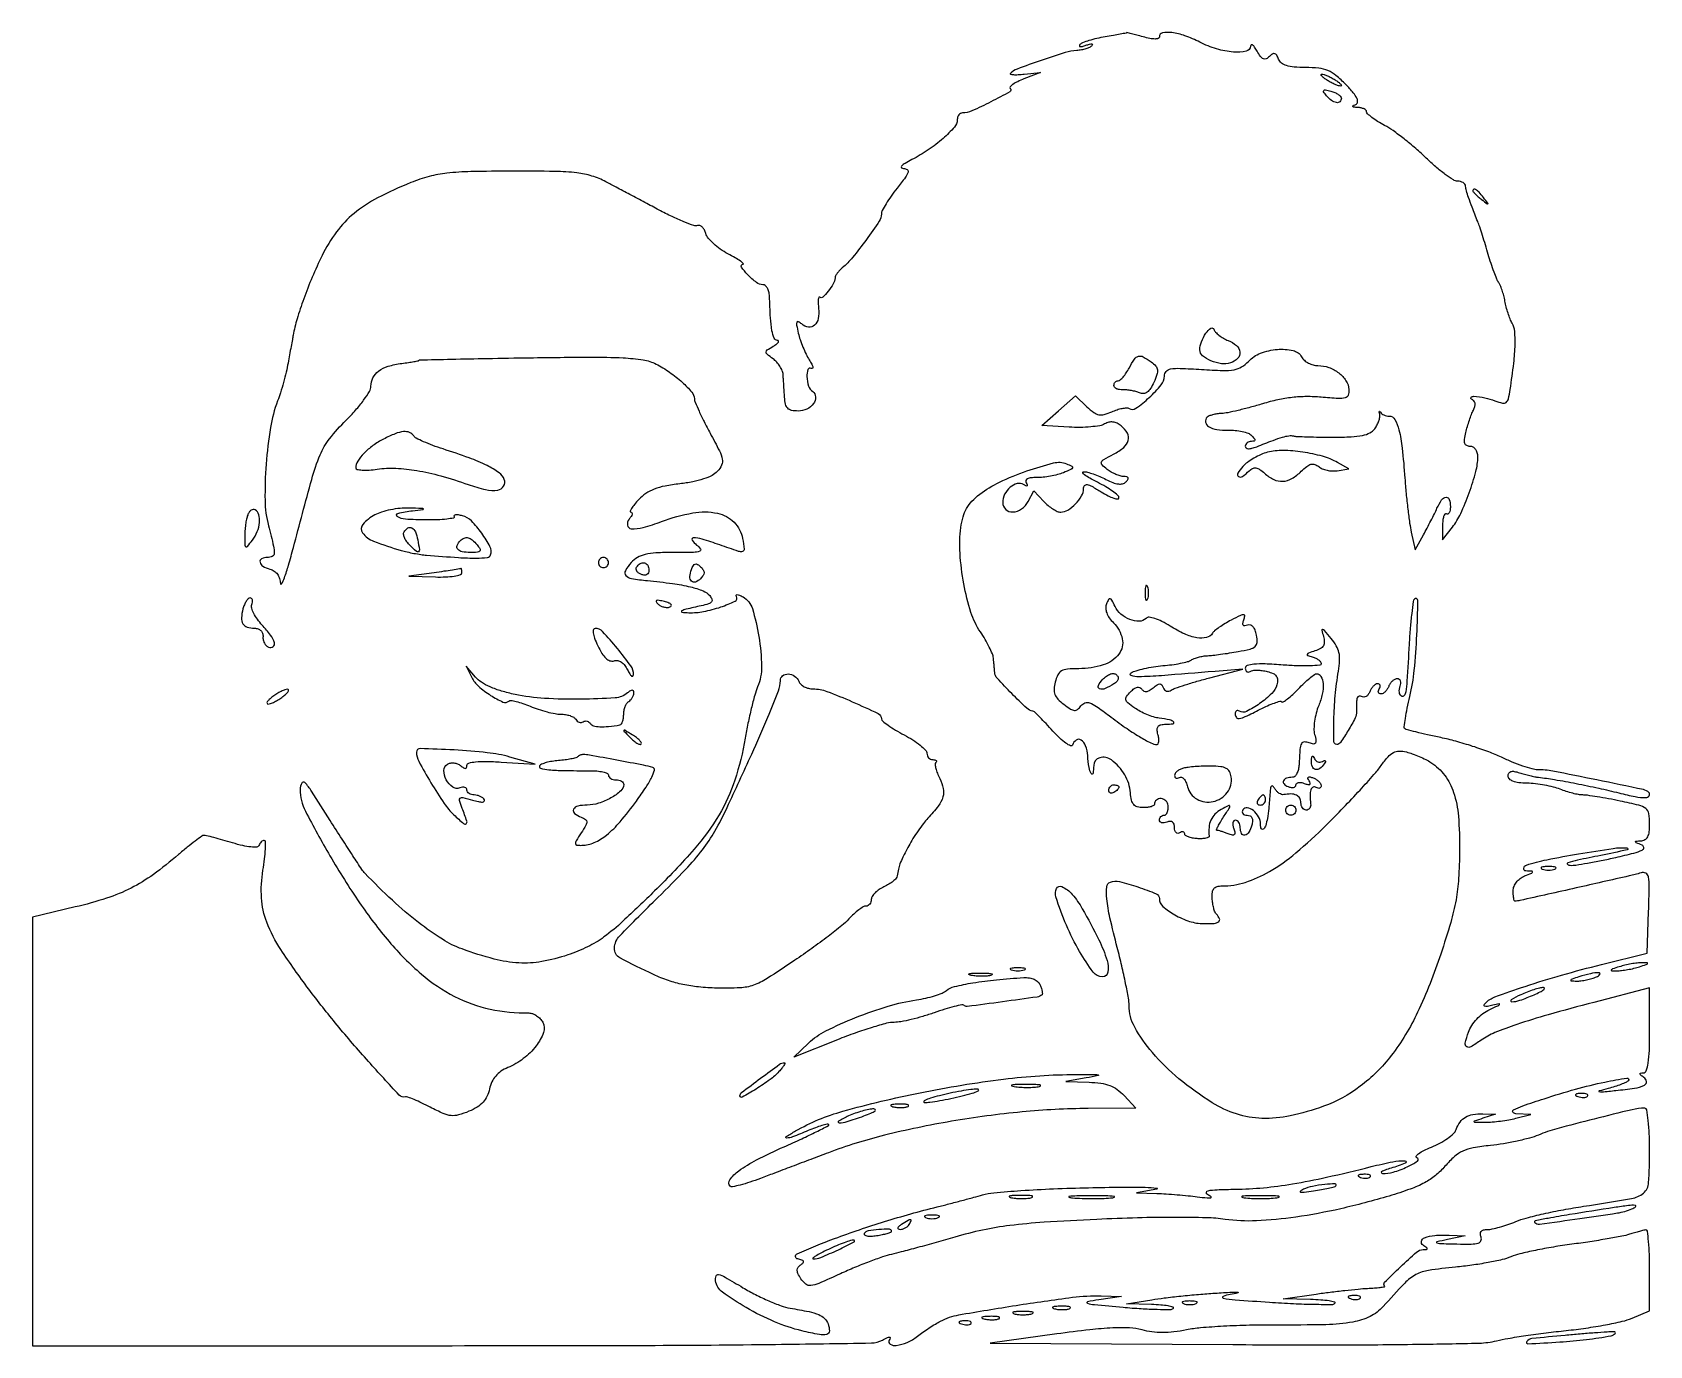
# Model space of a CAD drawing. Extents: x 0 to 320, y 0 to 260.
import ezdxf

# ---------------------------------------------------------------- set-up
doc = ezdxf.new("R2010")
doc.units = 0

msp = doc.modelspace()

# ---------------------------------------------------------------- linework, layer by layer
for points in [[(212.268573, 259.060073, 0.015228), (210.59211, 258.734171, 0.018816), (209.054359, 258.324955, 0.017443), (207.806505, 257.893911, 0.116775), (207.268573, 257.52591, 0.189612), (207.175377, 257.280953, 0.379196), (207.304315, 257.138637, 0.091736), (207.756636, 257.171791, 0.022715), (208.469519, 257.393523, -0.020277), (209.181556, 257.618804, -0.086065), (209.624758, 257.660664, -0.408204), (209.738494, 257.530499, -0.184088), (209.636539, 257.302853, -0.088826), (209.17977, 256.984674, -0.031414), (208.433211, 256.696452, -0.030005), (207.555496, 256.476406, -0.030973), (206.667019, 256.365919, 0.059508), (204.351615, 255.942982, 0.007946), (199.62407, 254.400227, 0.005728), (194.837855, 252.692154, 0.108209), (193.504561, 251.837894, 0.583595), (193.55017, 251.673824, 0.046101), (194.111459, 251.588431, 0.027231), (195.046268, 251.584324, 0.012621), (196.257649, 251.675709), (199.5, 252.002786), (196.191432, 250.726628, 0.0206), (194.964666, 250.194424, 0.038525), (194.030133, 249.649964, 0.054007), (193.474361, 249.169892, 0.404011), (193.479893, 248.853441, -0.498076), (193.387316, 248.190834, -0.00853), (189.654771, 246.196556, -0.013678), (185.906238, 244.402924, -0.105119), (184.010898, 244, 0.129646), (183.625387, 243.898331, 0.10069), (183.296951, 243.612349, 0.088773), (183.07608, 243.184547, 0.07502), (183, 242.680335, -0.183497), (182.431553, 241.183566, -0.030514), (180.211601, 238.970367, -0.031673), (177.273576, 236.692309, -0.030608), (174.038558, 234.774978, 0.014749), (172.681881, 234.027964, 0.071183), (171.996101, 233.479115, 0.390946), (171.993494, 233.167889, 0.211527), (172.372587, 233, -0.148125), (173.090256, 232.782621, -0.337546), (173.26381, 232.278398, -0.079665), (172.738404, 231.265651, -0.008073), (171.084029, 229.106096, 0.013963), (169.903095, 227.526345, 0.017665), (168.905934, 225.999945, 0.015861), (168.1676, 224.685011, 0.120556), (168, 224, -0.148935), (167.567927, 222.581636, -0.009166), (165.012615, 218.923412, -0.014106), (162.296566, 215.396741, -0.048154), (160.26006, 213.341066, 0.030687), (159.723048, 212.835543, 0.03215), (159.260865, 212.275506, 0.033974), (158.928746, 211.743125, 0.10749), (158.815008, 211.341066, -0.113277), (158.469531, 210.171059, -0.039693), (157.485072, 208.707258, -0.038096), (156.391547, 207.527667, -0.403037), (155.794224, 207.53911, 0.525191), (155.620294, 207.507137, 0.080763), (155.511543, 207.099368, 0.036479), (155.491084, 206.328336, 0.015736), (155.571089, 205.302935, -0.072367), (155.500181, 203.286358, -0.16375), (154.771299, 201.965524, -0.228863), (153.59129, 201.610888, -0.134476), (152.220657, 202.231834, 0.051703), (151.559247, 202.674119, 0.453941), (151.268886, 202.562781, 0.136443), (151.222537, 201.993055, 0.009753), (151.556086, 200.424632, 0.024404), (151.92473, 199.132162, 0.015393), (152.47379, 197.662006, 0.015452), (153.104384, 196.246564, 0.027271), (153.722694, 195.126876, -0.018482), (154.224672, 194.254432, -0.065794), (154.447525, 193.650965, -0.322007), (154.355682, 193.434153, -0.28232), (154.105223, 193.434968, 0.476088), (153.443998, 193.20471, 0.10294), (153.245871, 191.817561, 0.061947), (153.599371, 189.949492, 0.159576), (154.395717, 188.850925, -0.233552), (154.958877, 187.781867, -0.167924), (154.544637, 186.474211, -0.120905), (153.231613, 185.389131, -0.112974), (151.531385, 185, -0.048327), (150.228333, 185.126239, -0.151382), (149.462182, 185.538483, -0.140254), (149.029463, 186.334379, -0.039314), (148.82895, 187.75, 0.000011), (148.755562, 188.929454, 0.000009), (148.676469, 190.199809, 0.000009), (148.60326, 191.37501, 0.000022), (148.550065, 192.228074, 0.083439), (148.372611, 192.990036, 0.043851), (147.919693, 193.853777, 0.042027), (147.285428, 194.680195, 0.050247), (146.555545, 195.335726, -0.013398), (145.376175, 196.247579, -0.228199), (145.174244, 196.67973, -0.247543), (145.394427, 197.085737, -0.015653), (146.58443, 197.827243, 0.023571), (147.252535, 198.25838, 0.080415), (147.619072, 198.621483, 0.303458), (147.628184, 198.84708, 0.253705), (147.416667, 198.969591, -0.297533), (146.770978, 199.417468, -0.052536), (146.34152, 200.905395, -0.02963), (146.042078, 203.45804, -0.006986), (145.855012, 207.75, 0.05293), (145.737791, 208.610784, 0.071307), (145.443964, 209.339063, 0.089688), (145.027356, 209.828934, 0.173497), (144.549201, 210, -0.165651), (143.287435, 210.42982, -0.035017), (141.524248, 211.997108, -0.049969), (140.318745, 213.505383, -0.57803), (140.595012, 214.044196, 0.655702), (140.657919, 214.210688, 0.039553), (140.098716, 214.674327, 0.022058), (139.057087, 215.340605, 0.009894), (137.634659, 216.127259, -0.031002), (136.117655, 217.05186, -0.032667), (134.754366, 218.142321, -0.034593), (133.714896, 219.232346, -0.109618), (133.257334, 220.123955, 0.056822), (132.978281, 220.844913, 0.080057), (132.56596, 221.395711, 0.102896), (132.090288, 221.696161, 0.17239), (131.622675, 221.704046, -0.167199), (130.890265, 221.709004, -0.011449), (128.920411, 222.452708, -0.015349), (126.571739, 223.486358, -0.010873), (124, 224.783122, -0.000028), (121.21834, 226.26266, -0.000023), (118.234375, 227.850193, -0.000023), (115.482779, 229.314428, -0.00006), (113.5, 230.369968, 0.047872), (110.727898, 231.52128, 0.046134), (107.752835, 232.14225, 0.024641), (103.396331, 232.422745, 0.0041), (95, 232.480048, 0.004794), (86.735589, 232.389427, 0.022945), (82.031696, 232.076463, 0.03688), (78.516281, 231.414791, 0.03041), (74.894718, 230.212345, 0.02456), (68.316729, 227.191693, 0.052101), (63.645025, 224.10617, 0.060808), (60.171872, 220.463073, 0.047246), (57.327642, 215.778215, 0.012428), (55.377342, 211.484452, 0.013272), (53.687659, 207.191329, 0.014187), (52.376446, 203.235206, 0.027551), (51.596441, 200, 0.000235), (51.445069, 199.172961, 0.000053), (51.188322, 197.765625, 0.000055), (50.892368, 196.141407, 0.000053), (50.593648, 194.5, -0.013633), (50.218268, 192.714125, -0.008553), (49.687002, 190.646875, -0.008584), (49.0938, 188.628289, -0.015496), (48.528818, 187, 0.050848), (47.10394, 181.715325, 0.022152), (46.251183, 174.488526, 0.021912), (46.040608, 167.31368, 0.059901), (46.718086, 162.293333, -0.004049), (47.73691, 158.23044, -0.068165), (47.876892, 156.855775, -0.272409), (47.483007, 156.236569, -0.118636), (46.5, 156, 0.112956), (45.37234, 155.741956, 0.346964), (45.051959, 155.083675, 0.208357), (45.63262, 154.280259, 0.069702), (47, 153.710251, -0.084388), (47.837297, 153.332156, -0.088022), (48.488592, 152.702982, -0.083146), (48.909753, 151.855417, -0.065665), (49.077315, 150.84362, 0.760744), (49.323746, 150.784062, 0.040353), (49.866867, 151.979063, 0.015743), (50.688672, 154.5059, 0.00636), (51.656584, 158, -0.002351), (55.270343, 171.464231, -0.031368), (56.928863, 176.312066, -0.069059), (58.803357, 179.5095, -0.030638), (62.069228, 183.163243, 0.017551), (63.957215, 185.167396, 0.02214), (65.551586, 187.154451, 0.020967), (66.718484, 188.897284, 0.137879), (67, 189.898754, -0.117083), (67.39919, 191.580118, -0.116959), (68.511643, 192.903369, -0.087237), (70.400317, 193.850511, -0.040523), (73.091729, 194.423602, 0.004796), (74.398519, 194.60561, 0.007905), (75.49882, 194.787457, 0.002511), (76.433591, 194.962022, 0.359699), (76.5, 195.04239, -0.407342), (76.572304, 195.116414, -0.000065), (82.93644, 195.265298, -0.001265), (90.009398, 195.411952, -0.000758), (98.411285, 195.552155, -0.002438), (110.471503, 195.676287, -0.013916), (116.876683, 195.532694, -0.025841), (120.857357, 195.125588, -0.0806), (123.411285, 194.294977, -0.033345), (126.096244, 192.678381, -0.032024), (128.581013, 190.699073, -0.030691), (130.477928, 188.753581, -0.175593), (130.982723, 187.427582, 0.096903), (131.126258, 186.751879, 0.00691), (131.907024, 184.986177, 0.009521), (132.914445, 182.896375, 0.007038), (134.105016, 180.622364, -0.00744), (135.947451, 177.096375, -0.06911), (136.500892, 175.473351, -0.153217), (136.368126, 174.308015, -0.079682), (135.562577, 173.069147, -0.090913), (134.498351, 172.253541, -0.038), (132.825168, 171.552799, -0.031898), (130.671148, 170.986978, -0.020114), (128.100408, 170.59087, 0.019389), (125.189304, 170.146635, 0.044183), (123.053566, 169.53593, 0.05596), (121.391196, 168.673381, 0.056605), (119.968533, 167.466505, 0.016169), (119.134514, 166.519136, 0.034292), (118.566086, 165.724536, 0.059416), (118.31529, 165.183005, 0.509797), (118.448131, 165, -0.293076), (118.643832, 164.87451, -0.173356), (118.668863, 164.587941, -0.077157), (118.472467, 164.1363, -0.032144), (118.080707, 163.597246, 0.214199), (117.746769, 162.393929, 0.350158), (118.483217, 161.713548, 0.085651), (120.840233, 161.946868, 0.021919), (124.5, 163.132862, -0.044091), (130.675241, 164.835859, -0.097542), (135.541628, 164.77014, -0.144567), (138.835914, 162.991289, -0.153475), (140.540833, 159.747859, -0.017866), (140.839479, 157.68329, -0.368017), (140.511785, 157.201556, -0.149488), (139.695166, 157.224909, -0.003455), (136, 158.5, 0.010431), (132.512597, 159.649206, 0.076257), (130.777296, 159.903034, 0.591237), (130.531704, 159.449087, 0.088039), (131.44113, 158.468197, -0.080094), (132.195982, 157.679363, -0.503279), (132.043221, 157.231911, -0.073549), (130.817107, 157.030978, -0.0039), (126.846117, 157, 0.012522), (123.394595, 156.913543, 0.046447), (121.24221, 156.603826, 0.073024), (119.733726, 155.99864, 0.077131), (118.494452, 154.993869, 0.051755), (117.328679, 153.402169, 0.325743), (117.424365, 152.458735, 0.171067), (118.559658, 151.836961, 0.016981), (121.686102, 151.433795, -0.009966), (126.665895, 150.862532, -0.025509), (130.232247, 150.194552, -0.034205), (132.71282, 149.414849, -0.126962), (134.030683, 148.46303, -0.077148), (134.462482, 147.740606, -0.278037), (134.381705, 147.232413, -0.143868), (133.783154, 146.835957, -0.020318), (132.338251, 146.45373, 0.003621), (129.355609, 145.770378, 0.069649), (128.471488, 145.425895, 0.720933), (128.516169, 145.192419, 0.024838), (129.88398, 145.078947, 0.056506), (132.818352, 145.313574, 0.033405), (136.218292, 146.216081, 0.029336), (139.062679, 147.36837, 0.446816), (139.330083, 148.274931, -0.175698), (139.271718, 148.554616, -0.390298), (139.426631, 148.681033, -0.092414), (139.885382, 148.566783, -0.02032), (140.61283, 148.198161, -0.194115), (142.458168, 145.905346, -0.033236), (143.74658, 140.346979, -0.036164), (144.273024, 134.449589, -0.102249), (143.508051, 130.407833, 0.029552), (142.93856, 128.754688, 0.008621), (142.258389, 126.149987, 0.008631), (141.59251, 123.185136, 0.009142), (141.04305, 120.255232, -0.0373), (138.989764, 111.924867, -0.054683), (135.877249, 105.056559, -0.046383), (130.949528, 98.261641, -0.019121), (123.122655, 90, -0.005854), (116.860868, 84.018976, -0.028865), (113.106873, 80.901392, -0.045521), (109.872307, 78.94331, -0.032218), (105.942169, 77.332591, -0.037163), (100.806986, 76.019981, -0.058209), (96.261243, 75.748395, -0.050974), (91.361515, 76.531432, -0.021855), (85.031091, 78.51769, -0.054489), (81.122769, 80.43759, -0.024191), (76.421358, 83.75053, -0.021284), (71.239526, 88.157699, -0.015208), (65.815015, 93.5, -0.043197), (65.217972, 94.243954, -0.001939), (63.398355, 96.984893, -0.003244), (61.270941, 100.262716, -0.002314), (58.929783, 103.959211, 0.002653), (55.261522, 109.742427, 0.0489), (53.917659, 111.444679, 0.514779), (53.297044, 111.353415, 0.119054), (53, 110.123584, 0.118829), (54.046053, 105.784225, 0.013788), (58.881138, 96.947768, 0.017584), (64.747478, 87.66134, 0.025964), (70.583583, 79.992144, 0.039606), (76.98052, 73.546132, 0.059433), (83.553342, 69.132664, 0.064373), (90.56191, 66.621671, 0.057701), (98.248152, 65.849041, -0.092931), (98.990797, 65.721378, -0.058675), (99.776021, 65.319755, -0.056275), (100.48276, 64.721534, -0.066231), (100.994559, 64.010167, -0.215065), (101.132814, 61.971733, -0.075256), (99.674926, 59.341879, -0.064313), (97.144652, 56.808896, -0.066293), (94.078342, 55.03245, 0.049942), (92.717802, 54.30238, 0.067541), (91.676298, 53.375598, 0.068837), (90.933265, 52.219632, 0.05446), (90.458271, 50.810007, -0.05643), (89.956586, 49.340287, -0.075655), (89.171203, 48.174142, -0.069118), (88.015054, 47.221779, -0.038832), (86.392737, 46.390736, -0.029347), (84.306578, 45.659578, -0.095781), (82.855513, 45.532361, -0.078852), (81.310839, 45.944785, -0.01589), (78.74256, 47.185616, 0.008945), (77.069032, 48.023022, 0.012739), (75.551614, 48.701732, 0.008732), (74.274472, 49.208359, 0.155125), (73.837402, 49.231278, -0.277121), (72.549344, 49.609022, -0.003415), (66.505211, 56.25475, -0.010089), (60.303167, 63.455528, -0.011624), (54.691167, 70.574238, -0.015049), (49.178782, 78.390277, -0.05416), (46.387795, 83.804799, -0.077105), (45.342738, 88.617611, -0.056012), (45.628015, 94.099622, 0.011138), (45.95062, 96.36226, 0.018948), (46.106105, 98.266764, 0.013843), (46.1298, 99.75832, 0.410762), (45.885252, 100, 0.119568), (45.585657, 99.927317, 0.068557), (45.279834, 99.712244, 0.062213), (45.014366, 99.39496, 0.061192), (44.833333, 99.020404, -0.300654), (44.412736, 98.694853, -0.042444), (43.261107, 98.706661, -0.033675), (41.643079, 98.971789, -0.015753), (39.591069, 99.520404, 0.003655), (37.659626, 100.087192, 0.005056), (35.91843, 100.565369, 0.003235), (34.451451, 100.942194, 0.061318), (33.981859, 101, 0.155277), (33.542014, 100.86003, 0.00651), (32.197492, 99.881357, 0.010706), (30.623962, 98.650943, 0.007352), (28.89079, 97.191854, -0.02196), (23.948586, 93.272025, -0.039158), (19.522215, 90.568225, -0.03872), (14.694099, 88.568488, -0.020945), (8.497829, 86.830979), (0, 84.82776), (0, 42.41388), (0, 0), (83.065741, 0, 0.000747), (121.646219, 0.057677, 0.002482), (147.016667, 0.259495, 0.00085), (166.018527, 0.537298, 0.119331), (168.186419, 1.099768, -0.011387), (169.169631, 1.597505, -0.111926), (169.619716, 1.699536, -0.488752), (169.746635, 1.536535, -0.076633), (169.56166, 1.099768, 0.412578), (169.749052, 0.295926, 0.175159), (170.943537, 0.038381, 0.07053), (173.097223, 0.646658, 0.061053), (175.115141, 1.850907, -0.011868), (176.189543, 2.644628, -0.008022), (177.449746, 3.500297, -0.008085), (178.695208, 4.288576, -0.015931), (179.713782, 4.866707, -0.077839), (183.297709, 6.090381, -0.00462), (194.635296, 7.971471, -0.006453), (205.789918, 9.569266, -0.041086), (211.5, 9.839214), (215.5, 9.699613), (211, 9.063492, 0.015776), (208.758903, 8.674228, 0.777333), (208.746204, 8.396758, 0.050109), (210.125383, 8.124548, 0.001597), (215.806067, 7.603087, 0.006618), (219.416707, 7.331387, 0.010082), (222.557841, 7.200299, 0.005095), (225.193079, 7.170372, 0.199216), (225.722734, 7.389401, 0.566609), (225.661318, 7.634403, 0.030768), (224.709699, 7.859885, 0.024002), (223.261192, 8.039167, 0.011996), (221.416667, 8.133613), (216.5, 8.267226), (221.5, 9.093924, -0.01063), (223.94089, 9.444369, -0.004478), (227.234375, 9.816068, -0.004428), (230.76253, 10.150728, -0.005757), (234, 10.391394, -0.0024), (237.32289, 10.583964, -0.033818), (238.516094, 10.566635, -0.861721), (238.525021, 10.431872, -0.014066), (237, 10.14444, 0.058469), (235.594777, 9.748007, 0.74236), (235.628423, 9.406362, 0.030086), (237.986995, 9.085308, 0.002004), (244.802981, 8.599671, 0.004953), (249.562867, 8.327031, 0.007699), (253.672231, 8.195842, 0.003088), (257.169261, 8.159678, 0.199995), (257.719647, 8.386314, 0.580334), (257.652473, 8.632601, 0.024978), (256.561917, 8.856979, 0.021493), (254.95266, 9.034698, 0.010902), (252.916667, 9.126805), (247.5, 9.25361), (254, 10.215843, -0.004962), (256.756959, 10.596051, -0.004255), (259.665907, 10.942703, -0.004288), (262.313656, 11.212433, -0.012251), (264.160535, 11.339038, 0.007158), (265.546501, 11.419876, 0.013235), (266.668899, 11.531407, 0.009351), (267.522401, 11.655354, 0.606829), (267.559321, 11.76788, -0.409117), (267.561522, 12.537109, -0.007785), (270.69425, 15.609551, -0.010372), (273.884785, 18.519108, -0.178614), (275.182848, 19.015313, 0.019664), (275.860547, 19.04987, 0.393602), (275.98719, 19.191222, 0.239873), (275.872657, 19.405824, 0.011183), (275.166154, 19.876149, -0.317253), (274.84393, 20.656925, -0.249941), (275.458682, 21.368019, -0.073595), (277.476221, 21.821647, -0.02895), (280.331787, 21.868359), (283.5, 21.736718), (280, 21, 0.004976), (277.88783, 20.533408, 0.712709), (277.869217, 20.356822, 0.102141), (278.418828, 20.225911, 0.001422), (281.856989, 20.131641, 0.009363), (284.70511, 20.115001, 0.066561), (286.068084, 20.315155, 0.21555), (286.610658, 20.775264, 0.205122), (286.638374, 21.5, -0.083006), (286.505256, 22.154088, -0.186633), (286.668545, 22.624844, -0.160253), (287.132539, 22.909381, -0.058137), (287.909261, 23, 0.053122), (288.866539, 23.101993, 0.015213), (290.316881, 23.461087, 0.015129), (291.938728, 23.968813, 0.015534), (293.512469, 24.569656, -0.034623), (295.575567, 25.268401, -0.008939), (298.990176, 26.102073, -0.009053), (302.927814, 26.914547, -0.009107), (306.884593, 27.582196, 0.005278), (316.393621, 29.111912, 0.132564), (318.769084, 30.211857, 0.205539), (319.802061, 32.25489, 0.015675), (320, 38.567388, 0.010364), (319.932064, 41.844685, 0.018015), (319.721501, 44.55692, 0.01265), (319.42609, 46.671504, 0.366926), (319.038725, 47, 0.058549), (316.550674, 46.707652, 0.003296), (308.994247, 44.854295, 0.004693), (301.630767, 42.923033, 0.03044), (298, 41.692593, -0.031044), (296.241725, 41.099091, -0.012334), (293.765625, 40.496283, -0.012151), (291.053684, 39.975177, -0.01494), (288.5, 39.626599, 0.017352), (285.094863, 39.145056, 0.063538), (283.018685, 38.49806, 0.075861), (281.365941, 37.414221, 0.031865), (279.5, 35.509933, -0.043969), (277.601582, 33.66395, -0.048689), (275.469986, 32.248391, -0.036655), (272.637462, 30.998264, -0.01308), (268.43433, 29.623096, -0.016089), (258.870616, 27.10079, -0.021055), (249.983087, 25.450579, -0.023587), (242.182063, 24.712612, -0.046927), (235.988297, 25.001654, 0.028479), (232.300343, 25.310227, 0.006673), (226.099882, 25.391997, 0.006556), (218.665168, 25.293323, 0.005115), (210.592404, 24.997614, 0.004376), (200.166665, 24.417384, 0.014965), (193.406629, 23.77819, 0.021069), (188.02639, 22.874931, 0.018505), (182.5, 21.490442, -0.001886), (178.797656, 20.431008, -0.00193), (175.115625, 19.407722, -0.001869), (171.912192, 18.543609, -0.008087), (170, 18.068437, 0.025736), (168.216325, 17.557753, 0.00801), (165.594514, 16.611602, 0.007984), (162.694369, 15.458895, 0.008722), (159.917495, 14.246259, -0.004656), (155.596631, 12.317389, -0.071198), (154.023853, 11.884829, -0.205205), (153.029629, 12.169166, -0.082488), (152.075325, 13.250993, -0.026116), (151.48642, 14.313703, -0.111907), (151.321716, 15.014229, -0.172563), (151.507456, 15.549978, -0.085643), (152.052977, 16.032742, 0.05837), (152.524013, 16.406061, 0.334484), (152.565301, 16.702398, 0.194752), (152.256834, 16.95132, 0.026013), (151.428939, 17.15591, -0.735417), (151.312412, 18.188835, -0.014318), (158.72905, 21.205395, -0.01482), (168.613336, 24.569166, -0.013461), (179, 27.460113, 0.002243), (181.362068, 28.060802, 0.001772), (183.9125, 28.731244, 0.001791), (186.276019, 29.370591, 0.004449), (188, 29.860109, -0.049561), (190.238012, 30.282455, -0.005084), (195.6125, 30.698802, -0.006301), (202.042599, 31.049869, -0.004991), (209, 31.27229, -0.003177), (215.459188, 31.373196, -0.007907), (220.184375, 31.342258, -0.020429), (222.492555, 31.196157, -0.871575), (222.5, 30.970364), (218.5, 30.283811), (222.5, 30.1309, -0.006964), (224.320877, 30.035879, -0.004069), (226.5, 29.873886, -0.004068), (228.678957, 29.676203, -0.006885), (230.5, 29.470684, 0.00566), (232.474446, 29.242951, 0.080274), (233.181875, 29.283098, 0.652968), (233.223316, 29.490751, 0.04208), (232.5, 29.911405, -0.337159), (232.285597, 30.325482, -0.311711), (232.625575, 30.671264, -0.0381), (234.405813, 30.873949, -0.005733), (238, 30.96647, 0.019845), (243.576089, 31.267623, 0.017748), (249.324196, 32.014037, 0.014161), (256.083654, 33.334655, 0.006342), (264.894552, 35.434374, -0.012319), (269.209225, 36.408244, -0.067516), (271.58814, 36.557185, -0.792317), (271.657936, 36.120298, -0.027241), (268.859659, 35.147196, 0.013583), (267.663187, 34.767405, 0.053891), (266.967237, 34.437887, 0.39846), (266.911846, 34.231789, 0.260647), (267.13519, 34.090188, 0.087158), (269.253625, 34.343001, 0.03339), (272.04137, 35.390437, 0.046574), (274.044013, 36.53507, 0.615693), (273.949116, 37.183628, -0.464304), (273.822268, 37.501513, -0.11168), (274.247905, 37.99458, -0.04518), (275.307864, 38.638521, -0.018757), (276.840593, 39.319541, 0.027693), (278.505516, 40.0952, 0.030774), (280.014434, 41.026323, 0.032305), (281.184963, 41.970951, 0.119003), (281.710465, 42.75527, -0.065706), (282.505454, 44.265131, -0.10555), (283.571364, 45.247441, -0.09569), (285.025194, 45.767418, -0.046638), (287, 45.885007), (289.5, 45.80064), (287, 45, 0.002101), (285.296711, 44.44661, 0.48965), (285.248411, 44.310843, 0.256019), (285.431019, 44.210929, 0.001398), (287.5, 44.217995, 0.019539), (288.86566, 44.279882, 0.011312), (290.5, 44.455396, 0.011295), (292.133817, 44.705987, 0.018599), (293.5, 45), (296.5, 45.76337), (293.5, 45.919916, -0.229083), (292.943657, 46.225677, -0.45325), (293.04654, 46.658763, -0.037938), (294.923945, 47.476119, -0.004802), (299.11353, 48.8886, -0.011477), (305.352673, 50.76823, -0.015024), (311.137434, 52.181507, -0.015116), (315.490375, 52.970643, -0.723503), (315.763204, 52.42987, -0.090615), (315.319316, 52.123143, -0.013943), (314.326276, 51.707916, -0.015179), (313.113004, 51.281735, -0.012661), (311.800746, 50.901366, 0.004431), (309.990885, 50.408901, 0.766807), (309.992433, 50.280768, 0.085834), (310.50604, 50.240043, 0.001459), (313.33293, 50.509523, 0.013445), (317.025477, 50.972939, 0.072178), (318.959373, 51.562365, 0.319909), (319.367505, 52.289262, 0.22845), (318.856763, 53.109687, -0.016284), (318.225857, 53.53886, -0.207783), (318.084092, 53.780177, -0.404034), (318.203613, 53.938533, -0.036027), (318.75, 53.984687, 0.316717), (319.340956, 54.411676, 0.046174), (319.712437, 55.933784, 0.028891), (319.937222, 58.443479, 0.007891), (320, 62.42122), (320, 70.842441), (308.942906, 67.941491, 0.004294), (299.902043, 65.486336, 0.012422), (293.702788, 63.578193, 0.017182), (289.362651, 61.955428, 0.054767), (286.653258, 60.469686, -0.019219), (284.619576, 59.158747, -0.281612), (283.802641, 59.170887, -0.323462), (283.519049, 59.878341, -0.022754), (284.164902, 62.043193, -0.056896), (284.814998, 63.392101, -0.047302), (285.78858, 64.653566, -0.046494), (287.001798, 65.730679, -0.050313), (288.362882, 66.532886, 0.002947), (289.991126, 67.295326, 0.120728), (290.291332, 67.540144, 0.692612), (290.220632, 67.65164, 0.007628), (289, 67.377299, -0.015373), (287.888521, 67.145513, -0.114231), (287.352757, 67.173735, -0.439982), (287.239693, 67.400962, -0.100741), (287.5, 67.808798, -0.112888), (289.381395, 69.033617, -0.007905), (295.363563, 71.125914, -0.011042), (302.574856, 73.345295, -0.00861), (310.5, 75.447296), (319.5, 77.66924), (319.791745, 85.915257, 0.004406), (319.923377, 90.871512, 0.05269), (319.75613, 92.777088, 0.222979), (319.222668, 93.50628, 0.20406), (318.291745, 93.597631, -0.020482), (315.97211, 92.971064, -0.000526), (305.429826, 90.593573, -0.000212), (294.336992, 88.109126, -0.055032), (293.348524, 88, -0.337784), (293.211977, 88.104127, -0.024492), (293.102379, 88.596966, -0.026342), (293.025134, 89.253177, -0.016127), (293, 90.032224, -0.093033), (293.162854, 90.8999, -0.070798), (293.638046, 91.744621, -0.06698), (294.361577, 92.465056, -0.066926), (295.25, 92.968838, 0.003525), (296.676689, 93.554014, 0.236545), (296.843408, 93.747997, 0.46588), (296.738327, 93.893166, 0.006354), (295.5, 93.967022, -0.443112), (295.079167, 94.477216, -0.285579), (295.625996, 95.1253, -0.02828), (299.659218, 96.185448, -0.008348), (305.943399, 97.353656, -0.005001), (312.762207, 98.433807, -0.055586), (315.511926, 98.532956, -0.85773), (315.541775, 98.150319, -0.008956), (310.329305, 97.024024, 0.002897), (305.754411, 96.09337, 0.026433), (303.789921, 95.57217, 0.596532), (303.738101, 95.291975, 0.159885), (304.302595, 95.078947, 0.047812), (305.389523, 95.135282, 0.006181), (307.689915, 95.505798, 0.007165), (310.41473, 96.019631, 0.005926), (313.302595, 96.642917, 0.00648), (316.875303, 97.507302, 0.046774), (318.540234, 98.103414, 0.303288), (318.83941, 98.597398, 0.296129), (318.5, 99.072632, -0.005341), (317.355093, 99.53722, -0.22646), (317.183963, 99.728745, -0.475059), (317.282087, 99.871198, -0.010121), (318.25, 99.929715, 0.116445), (319.067719, 100.157775, 0.148076), (319.612096, 100.715879, 0.092619), (319.91275, 101.70808, 0.027385), (320, 103.299924, 0.043202), (319.826004, 105.30991, 0.186906), (319.218907, 106.317554, 0.104877), (317.875017, 106.96674, 0.009334), (314.189805, 107.799924, 0.005044), (311.84618, 108.259392, 0.005869), (309.609097, 108.647478, 0.005252), (307.710923, 108.933439, 0.034769), (306.754904, 109, -0.046589), (305.939847, 109.076111, -0.01596), (304.780521, 109.333096, -0.015706), (303.512073, 109.69986, -0.017514), (302.3151, 110.133944, 0.033654), (300.968775, 110.5736, 0.017047), (299.225373, 110.952984, 0.016852), (297.391436, 111.223558, 0.024071), (295.75, 111.329819, -0.024575), (294.104329, 111.438019, -0.062661), (292.944841, 111.721709, -0.103028), (292.25018, 112.1674, -0.201414), (292, 112.763263, -0.123769), (292.143638, 113.33464, -0.203306), (292.526264, 113.642212, -0.117056), (293.201759, 113.671199, -0.031343), (294.25, 113.400374, 0.011109), (295.221322, 113.107044, 0.008885), (296.279688, 112.833081, 0.009), (297.268426, 112.614548, 0.022409), (298, 112.500451, -0.0144), (301.197549, 112.054078, -0.006126), (305.452345, 111.28092, -0.00609), (309.935507, 110.352592, -0.00846), (313.925642, 109.404505, 0.013802), (317.154475, 108.673661, 0.052208), (319.21475, 108.486335, 0.240155), (319.902554, 108.848823, 0.364966), (319.847993, 109.48534, 0.14556), (318.778847, 110.064302, 0.001248), (309.532638, 111.98408, 0.003011), (300.831167, 113.713566, 0.047581), (297.827996, 114, -0.06907), (296.755821, 114.148821, -0.013946), (294.915895, 114.725513, -0.014474), (292.797278, 115.524344, -0.013091), (290.655353, 116.469832, 0.021204), (288.171404, 117.518496, 0.010871), (284.978404, 118.63124, 0.010784), (281.635159, 119.636285, 0.015959), (278.660902, 120.359541, -0.003844), (276.038308, 120.930368, -0.005838), (273.768751, 121.470587, -0.002433), (271.841137, 121.963244, -0.13336), (271.51871, 122.147957, -0.236148), (271.411758, 122.468973, -0.004999), (271.672409, 124.168315, -0.010472), (272.045944, 126.185081, -0.006731), (272.559464, 128.508248, 0.032722), (273.422096, 133.670113, 0.013551), (273.938971, 140.731766, 0.007938), (274.142217, 147.484914, 0.67333), (273.445843, 147.779176, 0.164623), (273.209474, 147.300991, 0.00439), (272.914161, 144.931315, 0.008727), (272.637228, 142.107271, 0.00581), (272.414041, 138.862509, -0.001004), (271.98198, 131.555767, -0.021817), (271.75744, 129.41896, -0.138618), (271.416145, 128.662449, -0.372152), (270.877007, 128.576014, -0.149605), (270.617145, 128.872171, -0.077153), (270.484784, 129.351907, -0.065532), (270.493912, 129.934319, -0.05502), (270.650663, 130.532025, 0.068818), (270.781523, 131.09347, 0.11676), (270.714107, 131.568782, 0.152561), (270.462863, 131.881932, 0.149054), (270.075604, 132, 0.114543), (269.597486, 131.889014, 0.065778), (269.102544, 131.559375, 0.060318), (268.666562, 131.073557, 0.061198), (268.361626, 130.5, -0.051433), (268.070782, 129.926272, -0.055699), (267.675448, 129.440625, -0.062736), (267.240618, 129.109403, -0.132176), (266.833994, 129, -0.126107), (266.521582, 129.080068, -0.188867), (266.343172, 129.29375, -0.147995), (266.333949, 129.617398, -0.072176), (266.5, 130, 0.072176), (266.666051, 130.382602, 0.147995), (266.656828, 130.70625, 0.188867), (266.478418, 130.919932, 0.126107), (266.166006, 131, 0.136415), (265.757679, 130.886484, 0.061767), (265.317408, 130.540757, 0.054537), (264.914148, 130.034634, 0.049388), (264.614052, 129.436618, -0.069381), (264.309425, 128.885502, -0.099723), (263.894529, 128.515309, -0.123594), (263.437686, 128.382065, -0.148943), (263.007063, 128.495635, 0.207713), (262.496677, 128.569628, 0.252145), (262.150784, 128.241122, 0.076409), (261.995264, 127.305184, 0.012953), (262.020262, 125.489522, -0.130389), (261.7419, 124.242639, -0.016139), (260.368082, 121.793692, -0.012241), (258.835391, 119.391882, -0.249577), (258.099202, 119, -0.409211), (257.507045, 119.582112, -0.009788), (257.517506, 123.823303, -0.017795), (257.796208, 128.654137, -0.017289), (258.418854, 133.5, 0.026518), (258.655117, 135.652162, 0.068857), (258.528929, 137.203179, 0.078125), (258.001535, 138.544546, 0.042037), (256.974358, 140, 0.003359), (255.650573, 141.554813, 0.155187), (255.298601, 141.77102, 0.559227), (255.148405, 141.623364, 0.011286), (255.46536, 140.373965, -0.058471), (255.630918, 139.308886, -0.143734), (255.438304, 138.54857, -0.134297), (254.853116, 137.980935, -0.048307), (253.778043, 137.517968, 0.008673), (252.511711, 137.087833, 0.20548), (252.241849, 136.836375, 0.435529), (252.341947, 136.603614, 0.020551), (253.25, 136.320679, -0.042625), (253.919663, 136.079149, -0.05349), (254.485938, 135.74107, -0.063373), (254.874396, 135.363126, -0.169737), (255, 135.003791, -0.389354), (254.710598, 134.688486, -0.011998), (252.796875, 134.57041, -0.017706), (250.375774, 134.565037, -0.010575), (247.5, 134.721453, 0.008053), (243.901995, 134.935357, 0.031984), (241.690301, 134.889635, 0.057882), (240.392232, 134.626165, 0.324442), (240, 134.085321, 0.086307), (240.072169, 133.67034, 0.165165), (240.280241, 133.40865, 0.179511), (240.590463, 133.340439, 0.104065), (240.954011, 133.471577, -0.107888), (241.483937, 133.658215, -0.032459), (242.342044, 133.708722, -0.030866), (243.338681, 133.641031, -0.029103), (244.339555, 133.450913, -0.043299), (245.493118, 133.05263, -0.132246), (246.130507, 132.535128, -0.154876), (246.365619, 131.822218, -0.066856), (246.242286, 130.8185, -0.136605), (245.228635, 129.07775, -0.040047), (242.823391, 127.084892, -0.037404), (240.239184, 125.546067, -0.259576), (238.820653, 125.610842, 0.10733), (238.508046, 125.721329, 0.181419), (238.241067, 125.65796, 0.162518), (238.061832, 125.425391, 0.083791), (238, 125.059017, 0.161866), (238.238743, 124.340866, 0.284743), (238.801001, 124.120131, 0.067197), (239.998722, 124.51027, 0.005664), (242.916017, 125.957155, -0.013064), (244.418579, 126.674869, -0.020116), (245.756657, 127.20817, -0.015374), (246.853194, 127.557354, -0.272172), (247.199081, 127.467586, 0.353507), (247.511278, 127.434429, 0.02029), (248.355935, 128.030273, 0.023637), (249.379742, 128.896471, 0.014338), (250.509994, 130.010431, -0.011443), (251.658563, 131.155629, -0.01598), (252.740191, 132.121814, -0.012324), (253.670196, 132.862377, -0.16339), (254.080102, 133, -0.276845), (254.964248, 132.469823, -0.105964), (255.375648, 131.035546, -0.070048), (255.226998, 128.96505, -0.046093), (254.511627, 126.68207, 0.03484), (254.017901, 125.222217, 0.029291), (253.696772, 123.620838, 0.03031), (253.57826, 122.118838, 0.068586), (253.713155, 120.988895, -0.020847), (253.976995, 119.775404, -0.184462), (253.87405, 119.247026, -0.303977), (253.489268, 119.073645, -0.04993), (252.66074, 119.299945, 0.088793), (251.648237, 119.49392, 0.293076), (251.098007, 119.150469, 0.092072), (250.816421, 118.087534, 0.006473), (250.623637, 115.001799, -0.044485), (250.490467, 114.045472, -0.062378), (250.19361, 113.236917, -0.079822), (249.788706, 112.688255, -0.195999), (249.333333, 112.501799, 0.071333), (248.154267, 112.33087, 0.213485), (247.549134, 111.813839, 0.312733), (247.65236, 111.186572, 0.109204), (248.456872, 110.654923, 0.052267), (249.047932, 110.496442, 0.094664), (249.546706, 110.512026, 0.143579), (249.873688, 110.692876, 0.197607), (250, 111, -0.214388), (250.1363, 111.303271, -0.137974), (250.488813, 111.474344, -0.088143), (251.026466, 111.475294, -0.048123), (251.664045, 111.298676, 0.02645), (252.381889, 111.065942, 0.192905), (252.734128, 111.108593, 0.358176), (252.829118, 111.345527, 0.061825), (252.612107, 111.818607, -0.057711), (252.392196, 112.287821, -0.337259), (252.474432, 112.529825, -0.212163), (252.796631, 112.58664, -0.030715), (253.448062, 112.381557, -0.049745), (254.041693, 112.083131, -0.054745), (254.544118, 111.681302, -0.061946), (254.887221, 111.242015, -0.135659), (255, 110.833994, -0.126107), (254.919932, 110.521582, -0.188867), (254.70625, 110.343172, -0.147995), (254.382602, 110.333949, -0.072176), (254, 110.5, 0.251944), (253.404015, 110.535778, 0.207347), (252.974256, 110.053855, 0.08435), (252.802502, 108.925381, 0.027975), (252.925354, 107.25, -0.082595), (252.908313, 106.772633, -0.103799), (252.733365, 106.367188, -0.116034), (252.428977, 106.097217, -0.124261), (252.043837, 106, -0.14229), (251.64578, 106.11562, -0.099695), (251.306627, 106.440625, -0.084459), (251.078147, 106.926647, -0.067835), (251, 107.5, 0.136237), (250.757064, 108.375046, 0.150772), (250.104377, 108.959022, 0.10668), (249.033366, 109.196326, 0.047983), (247.591641, 109.065635, -0.129829), (247.183469, 109.09504, -0.062049), (246.707378, 109.327413, -0.055323), (246.240459, 109.711634, -0.051666), (245.856954, 110.197214, 0.043633), (245.454696, 110.72367, 0.380607), (245.185457, 110.751712, 0.202483), (244.990337, 110.431783, 0.019189), (244.88769, 109.5, -0.005639), (244.62694, 106.351312, -0.019602), (244.355999, 104.327718, -0.02842), (244.044305, 102.991228, -0.125516), (243.635018, 102.301684, -0.194165), (243.395928, 102.20008, -0.249865), (243.186536, 102.306818, -0.113329), (243.043653, 102.660463, -0.039591), (243, 103.210889, 0.124346), (242.630677, 104.672989, 0.097928), (241.587437, 105.93681, 0.137849), (240.396785, 106.456449, 0.296988), (239.530011, 106.048558, 0.119685), (239.399893, 105.649696, 0.186937), (239.50279, 105.308014, 0.1528), (239.835141, 105.077983, 0.075687), (240.347363, 105, -0.110532), (240.945601, 104.866115, -0.174262), (241.313693, 104.498023, -0.126882), (241.43158, 103.878104, -0.047857), (241.289749, 103, -0.069702), (240.719741, 101.63262, -0.208357), (239.916325, 101.051959, -0.346964), (239.258044, 101.37234, -0.112956), (239, 102.5, 0.062722), (238.92777, 103.073532, 0.08088), (238.715469, 103.559375, 0.098158), (238.400789, 103.884506, 0.152681), (238.031385, 104, 0.208256), (237.716514, 103.862906, 0.140133), (237.535954, 103.508377, 0.090467), (237.529376, 102.967565, 0.049572), (237.704994, 102.326391, -0.03442), (237.955533, 101.509513, -0.273446), (237.841618, 101.147753, -0.24973), (237.456571, 101.052527, -0.02986), (236.591821, 101.326391, 0.007713), (235.887363, 101.584324, 0.009503), (235.222451, 101.802127, 0.008122), (234.659766, 101.964725, 0.066362), (234.39516, 102, -0.529633), (234.306962, 102.129849, -0.01926), (234.593371, 102.778137, -0.020417), (235.054974, 103.632513, -0.010966), (235.68957, 104.648976, 0.002636), (236.880477, 106.487603, 0.224741), (236.921638, 106.809033, 0.460441), (236.712255, 106.89584, 0.005352), (235.212623, 106.113792, 0.074506), (233.9988, 105.209795, 0.089932), (233.194427, 104.040442, 0.083345), (232.813422, 102.589882, 0.054611), (232.845569, 100.858029, -0.329899), (232.712578, 100.620069, -0.054265), (232.180183, 100.44634, -0.041745), (231.403141, 100.349839, -0.024427), (230.464697, 100.358029, -0.030986), (229.521089, 100.471351, -0.04675), (228.724795, 100.695945, -0.058192), (228.170045, 100.988, -0.247123), (228.000706, 101.309017, 0.157842), (227.917726, 101.564566, 0.19106), (227.706457, 101.698838, 0.126971), (227.383223, 101.678119, 0.059313), (227, 101.5, -0.152499), (226.620785, 101.402804, -0.191558), (226.29375, 101.552903, -0.130242), (226.072722, 101.954667, -0.061057), (226, 102.547972, 0.071974), (225.902706, 103.220364, 0.165183), (225.611286, 103.63308, 0.171662), (225.13787, 103.773614, 0.078904), (224.5, 103.638374, -0.055937), (223.925634, 103.488865, -0.100118), (223.440625, 103.516384, -0.147206), (223.122486, 103.710807, -0.184534), (223, 104.031385, -0.095789), (223.071484, 104.401093, -0.097122), (223.275494, 104.715469, -0.098672), (223.579975, 104.925941, -0.102386), (223.937851, 105, 0.200703), (224.284689, 105.145066, 0.095327), (224.558385, 105.555226, 0.070934), (224.718885, 106.166618, 0.047605), (224.733323, 106.89013, 0.184101), (224.291316, 107.830693, 0.170397), (223.319047, 108.276369, 0.200171), (222.393744, 107.987233, 0.221734), (222, 107.143011, -0.27765), (221.850781, 106.895008, -0.052328), (221.339063, 106.688885, -0.042591), (220.612143, 106.546645, -0.027032), (219.75, 106.5, -0.065653), (218.627581, 106.648018, -0.152068), (217.917039, 107.097518, -0.122277), (217.49432, 107.947364, -0.035511), (217.27804, 109.405701, 0.115563), (216.144921, 112.9881, 0.098711), (213.488953, 115.936691, 0.228501), (211.193092, 116.381778, 0.34057), (210, 114.833333, -0.042649), (209.868292, 113.292065, -0.69541), (209.514563, 113.22586, -0.09869), (209.084228, 114.427849, -0.017754), (208.818234, 116.802392, 0.068296), (208.406066, 118.713367, 0.155448), (207.513917, 119.869466, 0.307674), (206.549338, 119.877343, 0.166578), (205.797316, 118.891947, -0.442361), (205.420003, 118.72522, -0.050735), (204.51259, 119.242687, -0.035643), (203.306328, 120.2401, -0.018482), (201.942445, 121.641947, 0.00543), (200.572104, 123.126027, 0.008124), (199.340248, 124.389618, 0.004056), (198.276227, 125.429147, 0.152153), (197.978463, 125.578031, -0.149688), (196.740397, 126.189632, -0.009341), (193.788882, 129.078577, -0.008844), (190.932548, 132.085364, -0.165092), (190.413084, 133.264951, 0.000645), (190.360743, 133.852296, 0.000304), (190.291745, 134.610275, 0.000302), (190.218553, 135.403675, 0.000426), (190.152314, 136.110453, 0.074382), (189.942978, 136.955663, 0.017347), (189.337545, 138.289949, 0.017515), (188.525272, 139.792175, 0.016382), (187.59252, 141.268526, -0.072965), (185.7217, 145.135902, -0.029977), (184.305326, 150.802074, -0.02995), (183.546471, 156.834768, -0.049687), (183.72085, 161.955449, -0.034935), (184.157567, 164.075269, -0.060738), (184.846752, 165.731411, -0.062263), (185.900042, 167.145991, -0.038718), (187.445187, 168.52599, -0.052455), (191.375031, 170.918072, -0.026132), (196.771055, 173.134388, -0.021819), (202.033263, 174.726724, -0.159602), (204.625717, 174.554521, -0.020896), (205.680911, 174.077406, -0.378099), (205.808167, 173.760084, -0.20579), (205.501183, 173.428896, -0.008774), (204, 172.794477, -0.03157), (202.842293, 172.411878, -0.018669), (201.421276, 172.096006, -0.018638), (199.973507, 171.885892, -0.030244), (198.732003, 171.828266, 0.028291), (197.593719, 171.779881, 0.091538), (196.869907, 171.570479, 0.206793), (196.577894, 171.222928, 0.214323), (196.636511, 170.77912, -0.036376), (196.854304, 170.361651, -0.363581), (196.802152, 170.186446, -0.264031), (196.585193, 170.171722, -0.02627), (196.110704, 170.431581, 0.202477), (194.845968, 170.627933, 0.117376), (193.459018, 169.907255, 0.10025), (192.381477, 168.513304, 0.115062), (192, 166.877555, 0.209017), (192.588705, 165.53081, 0.200048), (193.992078, 165.015818, 0.143609), (195.737498, 165.610631, 0.116951), (197.051258, 167.095777), (198.172884, 169.191554), (200.125397, 167.095777, 0.032119), (200.975078, 166.293748, 0.033074), (201.912559, 165.615634, 0.03504), (202.799879, 165.142301, 0.105385), (203.467527, 165, 0.137415), (204.898084, 165.400728, 0.063153), (206.425286, 166.616584, 0.062933), (207.608598, 168.184262, 0.13096), (208, 169.652988, -0.16546), (208.205605, 170.25729, -0.281972), (208.687521, 170.441565, -0.081834), (209.636875, 170.09744, -0.01063), (211.5, 169, 0.019097), (212.843398, 168.239033, 0.037634), (213.971875, 167.759308, 0.0573), (214.753885, 167.590784, 0.443152), (215, 167.813938, 0.216776), (214.775604, 168.307193, 0.022422), (213.751563, 169.12195, 0.024669), (212.378074, 170.01771, 0.017238), (210.75, 170.894709, -0.012904), (209.215017, 171.704479, -0.035151), (208.189063, 172.378879, -0.123953), (207.86554, 172.785263, -0.546331), (208, 172.993051, -0.063865), (208.769896, 172.891504, -0.01855), (209.917339, 172.541843, -0.018322), (211.192449, 172.047968, -0.018632), (212.420728, 171.464568, 0.02652), (213.793963, 170.838662, 0.062645), (214.88204, 170.561405, 0.091172), (215.729676, 170.610168, 0.137378), (216.370728, 170.970728, 0.045616), (216.761891, 171.440609, 0.250171), (216.797809, 171.757725, 0.251896), (216.554547, 171.962529, 0.046113), (215.95, 172.031803, -0.068288), (215.264417, 172.141242, -0.028622), (214.385031, 172.464122, -0.027661), (213.470092, 172.922474, -0.032186), (212.658617, 173.458867, -0.033605), (211.646835, 174.338442, -0.304827), (211.538406, 174.883858, -0.165626), (212.01512, 175.423253, -0.010372), (213.908617, 176.452744, 0.05182), (215.9533, 177.794684, 0.157201), (216.846545, 179.174251, 0.199191), (216.659896, 180.596583, 0.088821), (215.418799, 182.067391, 0.058281), (214.617047, 182.588438, 0.086657), (213.816017, 182.824845, 0.089825), (213.003675, 182.771914, 0.067269), (212.168799, 182.439836, -0.086967), (211.190755, 182.094516, -0.01903), (209.413645, 181.866058, -0.019268), (207.310071, 181.758116, -0.017439), (205.132972, 181.806318), (199.765944, 182.112636), (203.06587, 185.058809), (206.365796, 188.004981), (208.673007, 185.837469, 0.029185), (210.025896, 184.707542, 0.109902), (211.029283, 184.261192, 0.119682), (212.079514, 184.301751, 0.037692), (213.565045, 184.847682, -0.026719), (214.616263, 185.260378, -0.032709), (215.637444, 185.52688, -0.034547), (216.500197, 185.631628, -0.152497), (216.990264, 185.506017, 0.301673), (218.351985, 185.550164, 0.031037), (220.980274, 187.677489, 0.033543), (223.363279, 190.178512, 0.175308), (224, 191.938707, -0.185654), (224.346928, 192.840841, -0.16724), (225.226208, 193.327063, -0.053586), (227.084304, 193.451077, -0.005916), (231.347637, 193.228084, 0.008533), (235.574298, 193.029187, 0.050318), (237.783749, 193.185416, 0.092113), (239.274964, 193.737964, 0.070671), (240.629067, 194.832225, -0.114359), (243.017572, 196.442012, -0.070606), (246.335067, 197.19899, -0.076328), (249.434182, 196.984805, -0.212941), (251.142075, 195.710609, 0.086848), (251.67517, 195.056031, 0.056381), (252.481806, 194.502491, 0.054736), (253.423379, 194.127049, 0.067617), (254.35856, 194, -0.084956), (256.526349, 193.628988, -0.080103), (258.496748, 192.555429, -0.086053), (259.916082, 191.002161, -0.124424), (260.500314, 189.245743, -0.106665), (260.348282, 188.158935, -0.24229), (259.754906, 187.612909, -0.082657), (258.41586, 187.47381, -0.00725), (255.002839, 187.733459, 0.024681), (252.122273, 187.85185, 0.02583), (249.287858, 187.681796, 0.025143), (246.417341, 187.21311, 0.021011), (243.428115, 186.436644, -0.007845), (240.996269, 185.736132, -0.008328), (238.59143, 185.126889, -0.008008), (236.505956, 184.67049, -0.037475), (235.287392, 184.517965, 0.024805), (234.393599, 184.429003, 0.026917), (233.537463, 184.253111, 0.027774), (232.827016, 184.023979, 0.104852), (232.437256, 183.77059, 0.247557), (232.140558, 182.811589, 0.210234), (232.745589, 181.926733, 0.100602), (234.360186, 181.326193, 0.048321), (236.575879, 181.195334, -0.031244), (238.000058, 181.159876, -0.032645), (239.387604, 180.946439, -0.034557), (240.552358, 180.602688, -0.107747), (241.236594, 180.163406, -0.020571), (241.77882, 179.57463, -0.185735), (241.892136, 179.25, -0.344415), (241.730986, 179.056654, -0.053197), (241.2, 179, 0.080098), (240.741636, 178.926098, 0.091351), (240.3525, 178.712548, 0.10075), (240.092332, 178.394657, 0.12186), (240, 178.021439, 0.239685), (240.170347, 177.686498, 0.149516), (240.595608, 177.539421, 0.076094), (241.299073, 177.621214, 0.027954), (242.25, 177.940084, -0.00408), (245.481852, 179.198342, -0.019255), (247.367488, 179.832881, -0.033582), (248.620162, 180.111641, -0.09826), (249.5, 180.072845, 0.049291), (250.180907, 179.975879, 0.002973), (252.247488, 179.899364, 0.004427), (254.714302, 179.844569, 0.003255), (257.448897, 179.825851, 0.011066), (260.9672, 179.902555, 0.039762), (263.194403, 180.178823, 0.065964), (264.662964, 180.689457, 0.118818), (265.630213, 181.508964, 0.038609), (266.08204, 182.239025, 0.037336), (266.422054, 183.037937, 0.039752), (266.611796, 183.786411, 0.099515), (266.595211, 184.347199, -0.014671), (266.512148, 184.75992, -0.133316), (266.529555, 184.941052, -0.572206), (266.605784, 184.954173, -0.048005), (266.747228, 184.75, 0.108925), (267.002823, 184.462612, 0.054387), (267.427758, 184.220313, 0.05027), (267.943389, 184.055653, 0.052208), (268.474925, 184, -0.272885), (269.580879, 183.347839, -0.064767), (270.39873, 181.275257, -0.035193), (271.040834, 177.66754, -0.008824), (271.567246, 171.7099, 0.006308), (271.818534, 168.692852, 0.005758), (272.152554, 165.589783, 0.005767), (272.514871, 162.824452, 0.018601), (272.845001, 161), (273.613744, 157.5), (275.2549, 160.5, 0.00437), (275.958385, 161.813082, 0.003216), (276.715713, 163.279687, 0.003249), (277.41416, 164.676268, 0.00724), (277.923278, 165.75, -0.042362), (278.847411, 167.390737, -0.216187), (279.719456, 167.922216, -0.363714), (280.356817, 167.508135, -0.074379), (280.571429, 166.073419, -0.039538), (280.515602, 165.368544, -0.085489), (280.340625, 164.855415, -0.161426), (280.082567, 164.614282, -0.251349), (279.785714, 164.632436, 0.364827), (279.489193, 164.588812, 0.102253), (279.237335, 164.150241, 0.054926), (279.069294, 163.353029, 0.026486), (279.022236, 162.309017), (279.044472, 159.5), (280.979061, 162, 0.057111), (282.612733, 164.697866, 0.021159), (284.295696, 168.814627, 0.020833), (285.61444, 173.01658, 0.065706), (286, 175.937897, 0.068053), (285.889446, 176.746394, 0.091027), (285.565837, 177.410627, 0.106468), (285.074621, 177.844731, 0.128607), (284.480948, 178, -0.116622), (283.801359, 178.160696, -0.203429), (283.432319, 178.594395, -0.110372), (283.365119, 179.394516, -0.024651), (283.61928, 180.75, -0.013291), (283.933438, 181.925146, -0.010414), (284.334326, 183.182553, -0.010557), (284.756634, 184.337417, -0.025263), (285.130343, 185.16933, 0.052027), (285.420811, 185.92099, 0.1109), (285.448004, 186.540019, 0.142154), (285.214025, 187.012976, 0.111725), (284.74201, 187.340382, -0.528416), (284.664732, 187.694874, -0.223044), (285.221454, 187.913558, -0.03453), (287.395207, 187.621299, -0.040182), (289.396938, 187.039184, 0.030646), (290.894486, 186.572574, 0.224167), (291.611175, 186.718053, 0.178113), (292.051333, 187.394358, 0.018508), (292.410671, 189.289184, 0.008001), (293.111217, 194.47008, 0.022008), (293.385228, 198.146695, 0.030195), (293.306558, 200.76916, 0.105348), (292.808447, 202.377802, -0.033081), (292.406915, 203.221786, -0.015061), (291.99025, 204.371055, -0.014839), (291.622254, 205.61323, -0.019741), (291.366597, 206.762637, 0.018434), (291.124982, 207.862467, 0.017786), (290.800555, 208.9549, 0.018028), (290.446295, 209.895217, 0.059879), (290.120869, 210.468939, -0.060817), (289.752109, 211.121897, -0.009232), (289.20354, 212.519001, -0.010226), (288.617371, 214.201519, -0.008691), (288.066144, 216, 0.003984), (287.512339, 217.869529, 0.003765), (286.918548, 219.765625, 0.003742), (286.367614, 221.436483, 0.013127), (285.976695, 222.5, -0.002831), (284.85303, 225.372887, -0.009514), (284.164091, 227.271165, -0.013764), (283.749114, 228.605152, -0.046984), (283.586367, 229.498681, 0.142387), (283.438851, 229.879984, 0.089592), (283.083628, 230.204386, 0.076472), (282.577556, 230.423575, 0.063887), (281.996198, 230.498681, -0.142243), (281.157132, 230.743111, -0.017142), (279.551078, 231.842671, -0.019278), (277.697074, 233.321106, -0.014752), (275.784106, 235.072115, 0.014379), (273.722192, 236.962287, 0.011844), (271.419616, 238.860849, 0.012019), (269.221372, 240.503703, 0.030952), (267.537908, 241.549519, -0.015796), (266.182569, 242.335623, -0.022687), (265.03926, 243.122079, -0.019716), (264.179349, 243.827955, -0.214196), (264, 244.227404, 0.205177), (263.870853, 244.528877, 0.077267), (263.485937, 244.796241, 0.060021), (262.919926, 244.991993, 0.042021), (262.25, 245.078947, -0.014712), (261.48443, 245.136092, -0.221988), (261.261454, 245.269999, -0.444109), (261.304352, 245.44319, -0.028137), (261.837218, 245.691354, 0.265923), (262.20944, 246.159835, 0.15428), (262.095472, 246.891286, 0.062075), (261.363018, 247.997858, 0.015272), (259.891052, 249.612406, 0.026159), (257.939026, 251.426212, 0.073874), (256.3552, 252.394922, 0.074085), (254.560801, 252.859891, 0.026417), (251.910822, 253, -0.018541), (249.632516, 253.084512, -0.057225), (248.121151, 253.372795, -0.092096), (247.146295, 253.888368, -0.13436), (246.574206, 254.667217, 0.041324), (246.202318, 255.439037, 0.196354), (245.82034, 255.730271, 0.215502), (245.368303, 255.656916, 0.050045), (244.757566, 255.157566, -0.088502), (244.122013, 254.71445, -0.216076), (243.564119, 254.710711, -0.133566), (243.003975, 255.167832, -0.028463), (242.325784, 256.240349, 0.022527), (241.839053, 257.030686, 0.077605), (241.429093, 257.46904, 0.307407), (241.175433, 257.486183, 0.258929), (241.035435, 257.25, -0.347232), (240.18071, 256.228522, -0.070171), (237.651296, 256.062565, -0.053532), (234.316845, 256.674703, -0.045838), (231, 258, 0.031521), (228.056708, 259.274781, 0.053241), (225.447392, 259.911442, 0.083758), (223.636652, 259.849509, 0.356406), (223, 259.069806, -0.317582), (222.774663, 258.750818, -0.085398), (222.128301, 258.639611, -0.049535), (221.108712, 258.740871, -0.020333), (219.756602, 259.069806, 0.003394), (218.512357, 259.417529, 0.005728), (217.464013, 259.689988, 0.001351), (216.556668, 259.912137, 0.469409), (216.506602, 259.874833, -0.343909), (216.455393, 259.815876, -0.000804), (215.258957, 259.583866, -0.00442), (213.891483, 259.333483, -0.002676)], [(259, 249.429632, -0.439016), (258.867419, 249.307737, -0.048507), (258.4125, 249.390928, -0.03505), (257.767478, 249.624831, -0.018363), (257, 250, -0.018122), (256.233921, 250.446431, -0.025446), (255.5875, 250.902822, -0.023718), (255.108693, 251.316932, -0.205392), (255, 251.570368, -0.439016), (255.132581, 251.692263, -0.048507), (255.5875, 251.609072, -0.03505), (256.232522, 251.375169, -0.018363), (257, 251, -0.018122), (257.766079, 250.553569, -0.025446), (258.4125, 250.097178, -0.023718), (258.891307, 249.683068, -0.205392)], [(259, 246.883369, -0.217518), (258.703661, 246.234413, -0.227657), (258.027751, 246.049976, -0.11701), (257.051057, 246.47943, -0.057778), (256.065294, 247.421326, -0.020124), (255.483961, 248.182104, -0.363425), (255.50812, 248.465884, -0.253319), (255.834001, 248.564019, -0.01302), (256.942849, 248.304694, -0.037801), (257.730253, 248.033806, -0.049464), (258.395712, 247.665273, -0.058693), (258.855541, 247.260458, -0.18499)], [(285, 228.622445, 0.184603), (285.08115, 228.410139, 0.013803), (285.514063, 227.952641, 0.017649), (286.079598, 227.425681, 0.012436), (286.75, 226.872445, 0.001576), (287.879507, 225.99236, 0.377591), (288, 226, 0.377591), (288.00764, 226.120493, 0.001576), (287.127555, 227.25, 0.017685), (286.23668, 228.306759, 0.065617), (285.573889, 228.869516, 0.241985), (285.193395, 228.90695, 0.307699)], [(236.604875, 198.960127, -0.091027), (238.250974, 197.962466, -0.189043), (238.921262, 196.645168, -0.223543), (238.47215, 195.386915, -0.120775), (237.037773, 194.511989, -0.112662), (235.265679, 194.36465, -0.066008), (233.206, 194.941899, -0.070753), (231.542411, 195.95351, -0.224454), (231, 197.100925, -0.094496), (231.303435, 198.692138, -0.055), (232.215704, 200.415921, -0.092885), (233.175363, 201.382354, -0.499416), (233.772429, 201.182713, 0.10593), (234.107176, 200.61507, 0.040414), (234.784855, 199.988644, 0.037753), (235.656098, 199.405469, 0.037786)], [(221.382816, 194.709346, -0.051324), (222.27706, 193.902719, -0.153171), (222.616954, 193.16224, -0.115621), (222.519661, 192.228933, -0.023363), (221.895826, 190.670708, -0.034249), (221.235167, 189.449789, -0.093381), (220.567855, 188.734468, -0.138626), (219.856052, 188.467852, -0.122349), (219.07188, 188.594878, 0.035256), (218.343159, 188.847417, 0.021051), (217.447677, 189.048623, 0.021017), (216.534351, 189.17444, 0.033919), (215.75, 189.195665, -0.051699), (215.080361, 189.237604, -0.073606), (214.514062, 189.420756, -0.09583), (214.134387, 189.70988, -0.184268), (214, 190.062149, -0.087358), (214.063047, 190.420249, -0.094411), (214.244112, 190.724506, -0.100139), (214.514005, 190.928027, -0.11209), (214.83102, 191, 0.183041), (215.235172, 191.153081, 0.03302), (215.810954, 191.734375, 0.031775), (216.426855, 192.542722, 0.024046), (217, 193.5, -0.024734), (218.064938, 195.273146, -0.179711), (218.857061, 195.844477, -0.197089), (219.787807, 195.732285, -0.030564)], [(69.5, 179.45065, 0.038252), (67.39027, 178.157336, 0.044307), (65.611546, 176.613051, 0.049662), (64.382191, 175.055046, 0.143164), (64, 173.747597, 0.356132), (64.247256, 173.444485, 0.03517), (65.248437, 173.31158, 0.032014), (66.62051, 173.314791, 0.018924), (68.25, 173.485184, -0.046328), (71.911481, 173.666369, -0.031006), (76.085396, 173.22591, -0.026542), (80.830763, 172.163751, -0.016831), (86.2338, 170.451265, 0.029634), (89.678784, 169.455641, 0.091094), (92.094561, 169.35798, 0.223288), (93.249433, 170.115688, 0.233401), (93.374345, 171.466856, 0.14855), (92.342491, 172.792684, 0.038305), (89.988073, 174.197375, 0.027934), (86.416331, 175.730706, 0.010499), (81.261762, 177.48851, -0.011919), (79.213872, 178.193374, -0.015947), (77.39459, 178.935289, -0.013116), (75.935526, 179.63173, -0.137266), (75.452745, 180.07646, 0.162044), (74.635507, 180.759138, 0.120421), (73.462131, 180.918445, 0.06994), (71.80917, 180.506225, 0.022359)], [(244.418665, 176.834074, 0.039176), (243.105423, 176.379113, 0.027458), (241.706774, 175.674417, 0.027827), (240.434095, 174.845575, 0.050627), (239.513678, 174.015114, 0.046136), (238.520975, 172.691114, 0.403948), (238.664356, 172.039724, 0.310748), (239.447716, 172.052455, 0.041667), (240.776371, 173.176371, -0.083583), (241.444347, 173.651855, -0.155089), (242.096404, 173.746484, -0.111298), (242.835049, 173.446916, -0.032158), (243.805112, 172.676371, 0.072606), (245.636173, 171.448764, 0.125497), (247.423722, 171.09392, 0.120185), (249.217097, 171.634856, 0.063391), (251.066912, 173.066912, -0.02836), (252.161132, 174.043576, -0.102897), (252.989494, 174.461147, -0.151328), (253.731676, 174.432534, -0.088685), (254.51187, 173.990149, 0.078196), (255.20649, 173.57693, 0.042026), (256.162221, 173.284871, 0.040557), (257.211212, 173.146124, 0.05019), (258.194958, 173.195216), (260.5, 173.54396), (258.264296, 174.799513, 0.059638), (255.276501, 176.036626, 0.031893), (251.362781, 176.869437, 0.031917), (247.432729, 177.192783, 0.068474)], [(42.604785, 164.412469, 0.041331), (42.374349, 163.622398, 0.016748), (42.186998, 162.515601, 0.016437), (42.063951, 161.305305, 0.020094), (42.031803, 160.168213, 0.006287), (42.074222, 158.43661, 0.277399), (42.264588, 158.144941, 0.348498), (42.570491, 158.213129, 0.008311), (43.531803, 159.44113, 0.064531), (44.497278, 161.132553, 0.073756), (44.944328, 162.939416, 0.09023), (44.813084, 164.48577, 0.190397), (44.104785, 165.435239, 0.169737), (43.716284, 165.521017, 0.120446), (43.294884, 165.363026, 0.091339), (42.902484, 164.974366, 0.060475)], [(67.75, 164.428025, 0.087281), (65.410695, 162.570152, 0.355826), (65.340193, 160.883333, 0.14267), (67.527998, 159.235877, 0.019579), (73, 157.405195, 0.015403), (74.138466, 157.110987, 0.009365), (75.5, 156.830227, 0.009381), (76.86206, 156.602213, 0.016336), (78, 156.471422, 0.003633), (84.3127, 156.000256, 0.018119), (87.862908, 155.890167, 0.026399), (90.032645, 156.016197, 0.293507), (90.675292, 156.537778, 0.20182), (90.543852, 158.172041, 0.036649), (88.914624, 160.818617, 0.038535), (86.860378, 163.247102, 0.134777), (85.100439, 164.263484, 0.025253), (84.322095, 164.425548, 0.063883), (83.745263, 164.441239, 0.166307), (83.468762, 164.314431, 0.355081), (83.440503, 164.096268, -0.522202), (83.319831, 163.817809, -0.020095), (82.009826, 163.607499, -0.021003), (80.193856, 163.467395, -0.011297), (77.947659, 163.439527, -0.012929), (73.806342, 163.588861, -0.134796), (72.211321, 164.134976, -0.651727), (72.324473, 164.749002, -0.027486), (75.25, 165.276604, 0.001416), (77.324726, 165.540046, 0.685326), (77.347945, 165.634905, 0.145046), (77.098155, 165.717998, 0.000766), (74.5, 165.799925, 0.033211), (72.767171, 165.73681, 0.024432), (70.867188, 165.446429, 0.024872), (69.08957, 164.992062, 0.049313)], [(76.244751, 159.5, -0.008244), (76.587189, 157.533378, -0.316639), (76.400118, 157.153312, -0.323559), (75.984217, 157.205892, -0.008447), (74.562237, 158.58062, -0.044372), (73.999387, 159.253335, -0.05587), (73.612836, 159.967, -0.066704), (73.446604, 160.613782, -0.169581), (73.549826, 161.08062, -0.115316), (74.3219, 161.856109, -0.279029), (75.099247, 161.866814, -0.16614), (75.783452, 161.072524, -0.048268)], [(88, 158.5, -0.037417), (88.578847, 157.685618, -0.333054), (88.537632, 157.27432, -0.193794), (88.0561, 157.044628, -0.015561), (86.622445, 157, -0.04664), (85.031768, 157.148701, -0.173401), (84.176696, 157.649485, -0.275273), (84.054976, 158.402012, -0.102486), (84.666667, 159.333333, -0.096175), (85.441361, 159.856126, -0.163139), (86.213419, 159.916819, -0.118966), (87.041159, 159.483995, -0.039885)], [(79.5, 153), (74.5, 152.314207), (79.75, 152.157104, 0.017415), (81.787154, 152.167106, 0.029873), (83.476776, 152.33572, 0.031204), (84.71025, 152.613597, 0.333285), (85, 153, 0.023725), (84.982302, 153.372761, 0.0484), (84.926563, 153.660101, 0.08564), (84.845228, 153.824598, 0.394143), (84.75, 153.842896, -0.099636), (84.544948, 153.765144, -0.001156), (83.104687, 153.53049, -0.00347), (81.434424, 153.274203, -0.002252)], [(112, 155, 0.099038), (112.076342, 154.618362, 0.097945), (112.29375, 154.29375, 0.097945), (112.618362, 154.076342, 0.099038), (113, 154, 0.099038), (113.381638, 154.076342, 0.097945), (113.70625, 154.29375, 0.097945), (113.923658, 154.618362, 0.099038), (114, 155, 0.099038), (113.923658, 155.381638, 0.097945), (113.70625, 155.70625, 0.097945), (113.381638, 155.923658, 0.099038), (113, 156, 0.099038), (112.618362, 155.923658, 0.097945), (112.29375, 155.70625, 0.097945), (112.076342, 155.381638, 0.099038)], [(122, 153.531385, -0.094172), (121.893936, 152.97324, -0.165347), (121.593244, 152.618633, -0.151817), (121.117056, 152.502894, -0.076022), (120.505744, 152.63617, -0.064087), (119.975437, 152.922037, -0.094924), (119.612949, 153.304103, -0.122111), (119.472387, 153.718783, -0.160704), (119.564761, 154.104785, -0.117169), (120.282977, 154.820919, -0.198008), (121.109611, 154.954077, -0.21), (121.754977, 154.468306, -0.128597)], [(132.216667, 151.816667, -0.103621), (131.205275, 151.155634, -0.29781), (130.422432, 151.319633, -0.219336), (130.091174, 152.217175, -0.072159), (130.409244, 153.624089, -0.040341), (130.787781, 154.413665, -0.19067), (131.174991, 154.718105, -0.218633), (131.629413, 154.653597, -0.053524), (132.232783, 154.167217, -0.053474), (132.739052, 153.539301, -0.145657), (132.896548, 152.996548, -0.143917), (132.732364, 152.451783, -0.051746)], [(220.157895, 149, 0.017491), (220.189089, 148.10856, 0.078554), (220.306058, 147.601562, 0.447206), (220.474999, 147.540618, 0.174857), (220.662281, 147.75, 0.057986), (220.818615, 148.320008, 0.037979), (220.87034, 149, 0.037979), (220.818615, 149.679992, 0.057986), (220.662281, 150.25, 0.174857), (220.474999, 150.459382, 0.447206), (220.306058, 150.398438, 0.078554), (220.189089, 149.89144, 0.017491)], [(41.664869, 145.826459, 0.048368), (41.380146, 144.052197, 0.151239), (41.661592, 142.890777, 0.183183), (42.501561, 142.224626, 0.07719), (43.947906, 142, -0.080078), (44.674009, 141.88296, -0.113278), (45.231866, 141.544592, -0.121248), (45.561746, 141.016859, -0.100767), (45.638889, 140.357629, 0.073015), (45.679515, 139.696866, 0.070813), (45.907986, 139.068171, 0.075877), (46.2828, 138.566248, 0.110135), (46.75, 138.274295, 0.23242), (47.630631, 138.37833, 0.332321), (47.89318, 139.08702, 0.087863), (47.122967, 140.633186, 0.0275), (45.463966, 142.633382, -0.031494), (44.530315, 143.777514, -0.039199), (43.821132, 144.952293, -0.043375), (43.40671, 145.995741, -0.165941), (43.432581, 146.684904, 0.05614), (43.563439, 147.18846, 0.10041), (43.538719, 147.613691, 0.147374), (43.367369, 147.892632, 0.183854), (43.085247, 148, 0.195922), (42.718399, 147.850515, 0.054576), (42.316567, 147.361522, 0.046318), (41.944994, 146.658561, 0.03449)], [(123.76845, 146.83155, 0.0741), (124.270088, 146.460029, 0.058506), (124.899953, 146.2138, 0.059552), (125.556574, 146.1234, 0.085105), (126.13671, 146.212237, 0.170804), (126.424773, 146.435848, 0.353106), (126.396366, 146.701526, 0.106885), (125.940026, 146.995597, 0.02593), (125.080159, 147.268787, 0.013933), (123.995419, 147.520386, 0.131195), (123.522275, 147.491559, 0.470166), (123.436586, 147.27067, 0.069225)], [(212.528443, 146.827319, 0.108038), (212.381632, 145.984519, 0.078456), (212.570797, 145.048299, 0.065114), (213.091401, 144.062802, 0.042363), (213.922681, 143.077319, -0.143636), (215.651976, 139.912451, -0.219032), (214.99061, 136.905469, -0.156785), (211.897516, 134.734391, -0.075385), (207.054235, 134, 0.020611), (204.797175, 133.906922, 0.108166), (203.617176, 133.544586, 0.150933), (202.898881, 132.785464, 0.053116), (202.37605, 131.362168, 0.048713), (202.16776, 129.970393, 0.10452), (202.336741, 128.903465, 0.099191), (202.931627, 127.961097, 0.040953), (204.062866, 126.95258, 0.018626), (205.412857, 126.011054, 0.121413), (206.189721, 125.744864, 0.196166), (206.810673, 125.936231, 0.063351), (207.485308, 126.649021, -0.151013), (208.258419, 127.224231, -0.170433), (209.180487, 127.226334, -0.068635), (210.538873, 126.532223, -0.010202), (213.02944, 124.716875, 0.010122), (216.251244, 122.367752, 0.017262), (219.046091, 120.555579, 0.017266), (221.317379, 119.296422, 0.118467), (222.55089, 119, 0.302929), (222.773148, 119.148262, 0.078842), (222.879181, 119.5875, 0.053423), (222.861592, 120.233256, 0.03046), (222.710251, 121, -0.050442), (222.557492, 121.977764, -0.180292), (222.742949, 122.571882, -0.179731), (223.272529, 122.90082, -0.050079), (224.260286, 123, 0.03492), (225.718073, 123.101935, 0.62947), (225.826075, 123.441951, 0.139859), (225.013581, 123.861671, 0.016404), (222.981938, 124.202274, -0.041707), (221.859449, 124.449358, -0.022628), (220.528869, 124.927954, -0.022394), (219.210101, 125.541265, -0.032788), (218.116341, 126.205314, -0.018465), (216.761256, 127.23144, -0.1613), (216.362269, 127.859563, -0.223037), (216.485844, 128.492449, -0.038438), (217.302583, 129.44544, -0.038304), (218.024109, 130.064142, -0.101633), (218.638644, 130.345748, -0.162809), (219.137315, 130.297894, -0.15082), (219.52527, 129.959112, 0.125771), (219.915216, 129.583262, 0.157581), (220.404492, 129.481952, 0.106241), (221.011479, 129.683172, 0.039555), (221.751649, 130.201442, -0.024116), (222.58292, 130.822568, -0.144056), (223.093025, 130.984475, -0.245114), (223.458232, 130.803738, -0.076612), (223.748032, 130.243769, 0.1068), (223.999577, 129.821681, 0.129572), (224.387963, 129.576634, 0.125217), (224.857357, 129.550316, 0.095991), (225.33541, 129.743769, -0.059951), (226.112819, 130.125228, -0.006074), (228.067277, 130.78216, -0.007536), (230.425705, 131.504057, -0.005936), (233, 132.216775), (239.5, 133.933549), (234, 133.470056, -0.001539), (223.426882, 132.611817, -0.014851), (218.924615, 132.39457, -0.089286), (217.434353, 132.634434, -0.641097), (217.385149, 133.162395, -0.056992), (218.40487, 133.605213, -0.01794), (220.014106, 134.033213, -0.017661), (221.858128, 134.385468, -0.018703), (223.687559, 134.598698, 0.01382), (225.466509, 134.788461, 0.015661), (227.159043, 135.070688, 0.014989), (228.574484, 135.39692, 0.078886), (229.302411, 135.716721, -0.052899), (229.903077, 136.018592, -0.024502), (230.735708, 136.286226, -0.023946), (231.646486, 136.484282, -0.030636), (232.5, 136.574223, 0.017266), (233.539791, 136.655768, 0.005176), (235.116696, 136.850941, 0.005182), (236.883226, 137.106838, 0.005595), (238.59939, 137.393328, 0.015506), (240.972081, 137.893122, 0.122899), (241.958031, 138.410423, 0.204981), (242.331264, 139.205959, 0.055857), (242.221725, 140.620452, 0.043229), (241.936994, 141.628495, 0.093666), (241.518828, 142.312876, 0.140504), (241.001271, 142.634734, 0.162298), (240.423263, 142.608927, -0.06923), (239.885192, 142.48398, -0.269318), (239.587197, 142.622898, -0.203279), (239.508414, 142.997429, -0.043187), (239.696697, 143.651988, 0.056678), (239.900117, 144.43823, 0.461149), (239.68394, 144.682611, 0.10924), (239.045701, 144.529647, 0.006101), (237.209181, 143.608172, 0.015928), (235.983512, 142.924026, 0.017793), (234.849428, 142.186607, 0.017357), (233.933275, 141.494712, 0.084117), (233.504395, 141.007112, -0.202955), (232.326847, 140.172211, -0.096354), (230.433016, 140.126438, -0.065355), (227.963619, 140.88619, -0.033536), (225.110422, 142.430294, 0.02274), (223.498835, 143.34795, 0.039985), (222.082916, 143.933656, 0.04966), (220.969205, 144.1746, 0.22867), (220.363047, 143.963047, -0.195043), (219.026223, 143.397613, -0.096202), (217.179513, 143.727777, -0.085158), (215.387061, 144.798906, -0.106923), (214.219845, 146.336798, 0.012435), (213.613867, 147.556664, 0.20339), (213.267591, 147.838736, 0.351214), (212.94728, 147.705853, 0.028591)], [(111.876468, 138.545114, 0.028079), (112.690436, 137.038876, 0.067827), (113.49165, 136.06221, 0.103145), (114.289028, 135.581247, 0.157653), (115.089804, 135.561657, -0.123109), (115.816306, 135.593125, -0.097326), (116.544448, 135.288921, -0.080175), (117.215674, 134.663874, -0.05301), (117.772124, 133.766543, 0.022641), (118.198745, 132.975181, 0.08655), (118.563594, 132.552741, 0.356692), (118.798331, 132.552624, 0.211761), (118.93232, 132.817256, 0.170153), (118.426634, 134.538549, 0.016665), (115.745748, 138.02045, 0.0155), (112.836933, 141.333822, 0.203565), (111.376468, 141.981974, 0.318605), (111.020194, 141.737799, 0.125035), (110.954756, 141.112739, 0.055993), (111.232922, 140.051459, 0.017775)], [(86.962529, 132.26035, 0.097912), (88.282492, 130.526104, 0.039232), (90.673537, 128.721244, 0.035232), (93.120991, 127.391388, 0.312818), (94.26513, 127.598464, -0.240814), (94.654433, 127.724358, -0.020044), (95.72721, 127.506961, -0.023248), (97.047159, 127.118081, -0.015696), (98.514038, 126.558581, 0.019241), (100.112275, 125.961917, 0.016665), (101.829664, 125.457833, 0.016983), (103.416819, 125.105899, 0.046094), (104.563107, 125, -0.040166), (105.496773, 124.924875, -0.042905), (106.38531, 124.701458, -0.047052), (107.10636, 124.374142, -0.124908), (107.510081, 123.983688, 0.08344), (107.815187, 123.635866, 0.092847), (108.206842, 123.422376, 0.100558), (108.623007, 123.374953, 0.117181), (109, 123.5, -0.101307), (109.370478, 123.635928, -0.098451), (109.768584, 123.617384, -0.097394), (110.132738, 123.447284, -0.096815), (110.406265, 123.151666, 0.195051), (111.017522, 122.704155, 0.049775), (112.255862, 122.520513, 0.037176), (113.994774, 122.566713, 0.016919), (116.25, 122.872377, 0.204832), (116.538026, 123.058061, 0.061647), (116.779687, 123.532674, 0.050507), (116.944985, 124.188523, 0.036508), (117, 124.940983, -0.046881), (117.074077, 125.729296, -0.046318), (117.29375, 126.49335, -0.050262), (117.616444, 127.123976, -0.111412), (118, 127.5, 0.067923), (118.382546, 127.815222, 0.052403), (118.70625, 128.248868, 0.053435), (118.926276, 128.728927, 0.080924), (119, 129.181462, 0.096802), (118.920265, 129.589448, 0.299755), (118.699966, 129.740917, 0.151038), (118.327217, 129.633753, 0.02825), (117.748605, 129.206324, -0.157408), (115.299489, 128.226778, -0.013714), (108.514821, 127.949869, -0.019161), (101.3202, 128.12943, -0.03495), (95.5, 128.908952, -0.020524), (92.824864, 129.575115, -0.031653), (90.585009, 130.388624, -0.037436), (88.836613, 131.313364, -0.078696), (87.682885, 132.322024), (85.86577, 134.5)], [(151.638374, 131.5, 0.114736), (152.026695, 130.926111, 0.065755), (152.712343, 130.440625, 0.06027), (153.574434, 130.111789, 0.061078), (154.486146, 130, -0.089475), (157.201475, 129.51017, -0.014208), (162.234917, 127.468376, -0.008268), (167.329937, 125.129752, -0.288622), (168, 124.065655, 0.228508), (168.201311, 123.648166, 0.014439), (169.321875, 122.808066, 0.018917), (170.775765, 121.862549, 0.012759), (172.5, 120.890679, -0.020231), (174.223477, 119.885018, -0.027842), (175.678125, 118.836995, -0.027237), (176.742891, 117.875535, -0.197998), (177, 117.251717, 0.092079), (177.08875, 116.773877, 0.096035), (177.342708, 116.367692, 0.0994), (177.721538, 116.095866, 0.106463), (178.166667, 116, -0.048179), (178.575754, 115.960489, -0.143768), (178.822985, 115.83236, -0.260521), (178.880314, 115.645281, -0.14425), (178.762644, 115.429311, 0.222521), (178.62453, 115.047978, 0.037564), (178.755682, 114.262801, 0.034892), (179.065536, 113.296683, 0.024622), (179.540339, 112.259608, -0.069125), (180.232689, 110.305777, -0.124013), (180.157865, 108.615758, -0.09091), (179.238132, 106.815548, -0.025655), (177.188053, 104.405927, 0.026069), (176.301981, 103.36271, 0.012164), (175.259929, 101.926498, 0.012014), (174.2372, 100.363153, 0.016454), (173.398229, 98.905927, 0.005157), (172.243153, 96.682696, 0.025664), (171.672711, 95.396805, 0.038476), (171.349976, 94.312533, 0.022658), (171.125, 92.978561, -0.152689), (170.912873, 92.509618, -0.038597), (170.302344, 91.922566, -0.035755), (169.46613, 91.329162, -0.029548), (168.5, 90.818046, 0.041165), (167.543433, 90.283222, 0.047285), (166.734375, 89.6201, 0.053401), (166.176261, 88.934155, 0.145081), (166, 88.339485, -0.07668), (165.921055, 87.827747, -0.089657), (165.692224, 87.393474, -0.100761), (165.351827, 87.10316, -0.127005), (164.952251, 87, 0.136168), (164.404661, 86.848054, 0.024885), (163.523168, 86.256437, 0.025132), (162.53357, 85.437829, 0.020507), (161.558593, 84.468722, -0.035348), (160.147012, 83.146507, -0.00714), (157.447119, 81.017271, -0.007503), (154.227552, 78.627714, -0.006956), (150.856342, 76.273662, -0.007092), (145.3788, 72.673389, -0.0564), (142.661658, 71.345372, -0.074625), (140.008712, 70.827018, -0.017079), (135.426364, 70.781973, -0.018296), (131.819546, 71.001942, -0.028072), (128.72721, 71.480786, -0.0299), (125.856138, 72.273959, -0.025189), (122.926364, 73.443097, -0.015509), (116.263051, 76.753347, -0.291046), (115.167381, 78.701783, -0.181027), (116.231317, 81.133989, -0.006087), (123.753653, 88.696932, 0.007989), (129.257276, 94.272521, 0.026649), (132.607329, 98.172914, 0.034193), (135.066545, 101.861814, 0.021031), (137.466965, 106.5, 0.002418), (142.326586, 117.077065, 0.007227), (145.51059, 124.37499, 0.006796), (147.623564, 129.614223, 0.092703), (148, 131.627118, -0.224064), (148.455593, 132.592735, -0.183009), (149.548748, 132.963615, -0.144021), (150.822742, 132.540013, -0.150448)], [(213.991641, 130.973672, -0.038995), (212.242316, 130.049965, -0.19765), (211.162115, 130.030946, -0.440347), (210.91928, 130.659757, -0.074279), (211.75, 131.85, -0.042711), (212.534196, 132.548688, -0.076687), (213.293372, 132.952993, -0.105622), (213.962087, 133.037575, -0.163355), (214.491641, 132.808359, -0.10778), (214.810341, 132.365432, -0.170383), (214.843409, 131.903473, -0.13153), (214.570148, 131.43454, -0.054514)], [(47.55887, 128.468197, 0.02314), (46.879145, 127.902802, 0.065258), (46.481698, 127.431283, 0.206301), (46.434312, 127.143397, 0.344492), (46.617741, 127, 0.091785), (47.129393, 127.094722, 0.024227), (47.894198, 127.431283, 0.023749), (48.742315, 127.906233, 0.022398), (49.55887, 128.468197, 0.02314), (50.238596, 129.033591, 0.065258), (50.636043, 129.50511, 0.206301), (50.683429, 129.792996, 0.344492), (50.5, 129.936393, 0.091785), (49.988347, 129.841671, 0.024227), (49.223543, 129.50511, 0.023749), (48.375426, 129.03016, 0.022398)], [(118.22619, 120.421277, 0.025624), (118.922345, 119.765278, 0.040938), (119.585822, 119.288962, 0.049795), (120.133352, 119.030321, 0.289503), (120.430712, 119.097379, 0.342991), (120.465039, 119.371532, 0.056956), (120.120955, 119.824095, 0.042367), (119.515455, 120.357587, 0.024195), (118.704522, 120.899609, 0.001303), (117.199081, 121.798352, 0.342804), (117.057007, 121.780515, 0.406252), (117.05524, 121.650819, 0.001428)], [(76, 117.466756, 0.124924), (76.457157, 115.665572, 0.010326), (78.86965, 111.430202, 0.013915), (81.4804, 107.323256, 0.05658), (83.401015, 105.075686, 0.007845), (85.327079, 103.334769, 0.357803), (85.82591, 103.31878, 0.323173), (85.976634, 103.823011, 0.007157), (85.057568, 106.348584, -0.015464), (84.520267, 107.905064, -0.30751), (84.659588, 108.363236, -0.233771), (85.184267, 108.480367, -0.009912), (87.076863, 107.977956, 0.018122), (88.275537, 107.680731, 0.060829), (89.079995, 107.611936, 0.194288), (89.428493, 107.767563, 0.342687), (89.460278, 108.064272, 0.09317), (89.13349, 108.422612, 0.052969), (88.628556, 108.72513, 0.050372), (88.035076, 108.930588, 0.058221), (87.440983, 109, -0.065416), (86.890108, 109.072382, -0.08282), (86.423289, 109.284531, -0.099065), (86.111034, 109.599234, -0.147048), (86, 109.968615, 0.173789), (85.884154, 110.291844, 0.1496), (85.581903, 110.492261, 0.104864), (85.121532, 110.528963, 0.059319), (84.576692, 110.391056, -0.252941), (83.164767, 110.574329, -0.115915), (81.908946, 112.01945, -0.118448), (81.443688, 113.850489, -0.263414), (82.113216, 115.069972, -0.091256), (82.717725, 115.305528, -0.071409), (83.422406, 115.33866, -0.069845), (84.123254, 115.170817, -0.079719), (84.716462, 114.820353, 0.02644), (85.322736, 114.36909, 0.154275), (85.700283, 114.260176, 0.306462), (85.921837, 114.418356, 0.089239), (86, 114.852813, -0.337517), (86.35642, 115.320668, -0.042484), (87.689862, 115.568597, -0.03007), (89.763985, 115.649102, -0.010493), (92.75, 115.522679), (99.5, 115.094842), (94.5, 116.503288, 0.041324), (90.018365, 117.374374, 0.014336), (83.449408, 117.905663, 0.006001), (76.72824, 118.174864, 0.422447)], [(107.864275, 116.530942, -0.136277), (107.516715, 116.334466, -0.013491), (106.571373, 116.126396, -0.016222), (105.409595, 115.942215, -0.012184), (104.121585, 115.812441, 0.020953), (102.83274, 115.659713, 0.027004), (101.667703, 115.406707, 0.02675), (100.746095, 115.09994, 0.161998), (100.364959, 114.7815, 0.505211), (100.56242, 114.290036, 0.038886), (102.202935, 113.999288, 0.021043), (105.152847, 113.835119, 0.004577), (110.25, 113.812895, -0.023037), (111.687185, 113.753547, -0.036909), (112.898438, 113.556683, -0.042542), (113.766924, 113.268936, -0.3), (114, 112.915437, 0.160812), (114.115285, 112.566261, 0.096563), (114.440625, 112.26891, 0.078093), (114.92634, 112.06807, 0.059122), (115.5, 112, -0.061006), (116.073593, 111.929753, -0.07958), (116.559375, 111.722907, -0.097455), (116.884591, 111.416474, -0.156466), (117, 111.056704, -0.216965), (116.423506, 109.7907, -0.05115), (114.475736, 108.417817, -0.050211), (112.03909, 107.354642, -0.077929), (109.777494, 107, 0.050843), (107.924815, 106.81112, 0.232775), (107.095275, 106.16651, 0.351132), (107.278341, 105.357654, 0.076762), (108.608335, 104.596802, -0.054577), (109.459786, 104.158436, -0.25367), (109.710791, 103.687215, -0.131543), (109.520595, 102.997315, -0.012364), (108.585282, 101.489813, 0.008104), (107.59982, 99.931278, 0.152486), (107.461041, 99.376177, 0.360937), (107.728609, 99.089207, 0.036913), (108.726947, 99.035435, 0.099532), (111.168257, 99.577242, 0.066487), (113.617208, 101.077302, 0.046671), (116.300348, 103.708559, 0.018213), (119.50926, 107.79688, 0.010889), (121.422045, 110.549672, 0.031917), (122.572507, 112.551217, 0.051002), (123.073656, 113.899176, 0.402796), (122.776818, 114.42762, 0.025348), (120.915411, 114.888046, 0.001802), (115.667916, 115.887429, 0.001179), (110.234675, 116.888647, 0.044999), (108.999885, 117, 0.059008), (108.710341, 116.96571, 0.039006), (108.391347, 116.862214, 0.03903), (108.092613, 116.710572, 0.059484)], [(276.72919, 115.42286, -0.087864), (279.457715, 112.884259, -0.083152), (281.212213, 109.516147, -0.058956), (282.150275, 104.80487, -0.021541), (282.393232, 98, -0.013791), (282.200088, 92.478484, -0.029236), (281.68374, 88.232018, -0.026166), (280.635829, 83.792053, -0.009046), (278.674379, 77.5, -0.029491), (274.088247, 65.992559, -0.054644), (268.859881, 57.41468, -0.066493), (262.732229, 51.335367, -0.075255), (255.462389, 47.378744, -0.034413), (248.891704, 45.493633, -0.060855), (243.281701, 44.992828, -0.069549), (238.251482, 45.863557, -0.062307), (233.445781, 48.095118, -0.03277), (226.867782, 52.838012, -0.043389), (221.605455, 58.012021, -0.050327), (218.108545, 63.052076, -0.127179), (217, 67.339784, 0.044148), (216.872234, 68.783996, 0.006287), (216.312547, 71.709176, 0.007113), (215.555768, 75.160617, 0.006011), (214.659733, 78.789187, -0.007826), (213.222162, 84.70292, -0.029596), (212.601953, 88.459179, -0.048475), (212.583993, 90.825755, -0.288875), (213.299454, 91.76354, -0.151129), (215.094985, 91.865359, -0.020386), (218.763599, 90.794091, -0.016245), (222.359974, 89.451216, -0.304124), (223, 88.496295, 0.214929), (223.696423, 86.951012, 0.05207), (226.033363, 85.282945, 0.050719), (228.978912, 83.986862, 0.075792), (231.749791, 83.534375, 0.019443), (233.818483, 83.592945, 0.141515), (234.742386, 83.92847, 0.357853), (234.893391, 84.510196, 0.088244), (234.285416, 85.381251, -0.103672), (234.000914, 85.816639, -0.02782), (233.742264, 86.606225, -0.026942), (233.542573, 87.556797, -0.024961), (233.439845, 88.547917, -0.043573), (233.480216, 89.744581, -0.13981), (233.786827, 90.472557, -0.161613), (234.398731, 90.868134, -0.064036), (235.404429, 90.995054, 0.078367), (239.978104, 91.705272, 0.054472), (244.761855, 93.83757, 0.042644), (249.999216, 97.524445, 0.021308), (255.981247, 103, 0.005118), (259.419387, 106.49827, 0.005517), (262.69919, 109.98057, 0.005228), (265.448096, 113.027817, 0.026194), (266.877218, 114.827472, -0.023104), (268.241323, 116.567208, -0.091988), (269.294641, 117.41234, -0.124551), (270.404444, 117.689685, -0.059551), (271.873259, 117.509749, -0.025675), (273.040906, 117.158513, -0.015591), (274.383219, 116.630583, -0.015607), (275.685596, 116.022044, -0.026445)], [(255.239919, 115.648278, -0.038736), (255.637119, 115.85312, -0.349636), (255.812819, 115.803738, -0.270968), (255.832684, 115.594983, -0.029814), (255.595492, 115.154508, -0.09175), (254.766298, 114.240097, -0.224565), (253.89934, 114.055815, -0.246727), (253.266925, 114.60619, -0.104361), (253.078947, 115.75, -0.020483), (253.137062, 116.423747, -0.187944), (253.274935, 116.676989, -0.449603), (253.450943, 116.651402, -0.04958), (253.664358, 116.243769, 0.09373), (253.93934, 115.814893, 0.11358), (254.336095, 115.550649, 0.119157), (254.793168, 115.493604, 0.110583)], [(227.75, 114.301939, 0.049777), (227.080568, 114.05727, 0.059243), (226.514062, 113.695577, 0.069454), (226.128455, 113.277936, 0.152888), (226, 112.867659, 0.115404), (226.076667, 112.539915, 0.18531), (226.285138, 112.347738, 0.156103), (226.599581, 112.32614, 0.078271), (226.970683, 112.481881, -0.242506), (227.388717, 112.514449, -0.116092), (227.836137, 112.188758, -0.07442), (228.248802, 111.533253, -0.041871), (228.553821, 110.641583, 0.205985), (230.444602, 108.165663, 0.185486), (233.652598, 107.695529, 0.179586), (236.42473, 109.498589, 0.198138), (237.205449, 112.58796, 0.085969), (236.865329, 113.631056, 0.150135), (236.228416, 114.268786, 0.096631), (235.124158, 114.604733, 0.023152), (233.201683, 114.713222, 0.011076), (231.656118, 114.69456, 0.010269), (230.073307, 114.607795, 0.010313), (228.668475, 114.472625, 0.033609)], [(215, 110.559017, -0.151918), (214.934461, 110.34829, -0.038439), (214.70625, 110.066025, -0.035638), (214.382774, 109.768994, -0.029505), (214, 109.5, -0.082592), (213.6179, 109.343488, -0.161196), (213.29375, 109.3746, -0.182303), (213.078288, 109.586039, -0.108972), (213, 109.940983, -0.093332), (213.076123, 110.345238, -0.09642), (213.29375, 110.688914, -0.099167), (213.618444, 110.918938, -0.105053), (214, 111, -0.042167), (214.382849, 110.967655, -0.061769), (214.70625, 110.870461, -0.081139), (214.92554, 110.727648, -0.210953)], [(242.5, 108, 0.082592), (242.343488, 107.6179, 0.161196), (242.3746, 107.29375, 0.182303), (242.586039, 107.078288, 0.108972), (242.940983, 107, 0.093332), (243.345238, 107.076123, 0.09642), (243.688914, 107.29375, 0.099167), (243.918938, 107.618444, 0.105053), (244, 108, 0.042167), (243.967655, 108.382849, 0.061769), (243.870461, 108.70625, 0.081139), (243.727648, 108.92554, 0.210953), (243.559017, 109, 0.151918), (243.34829, 108.934461, 0.038439), (243.066025, 108.70625, 0.035638), (242.768994, 108.382774, 0.029505)], [(250, 106, -0.099038), (249.923658, 105.618362, -0.097945), (249.70625, 105.29375, -0.097945), (249.381638, 105.076342, -0.099038), (249, 105, -0.099038), (248.618362, 105.076342, -0.097945), (248.29375, 105.29375, -0.097945), (248.076342, 105.618362, -0.099038), (248, 106, -0.099038), (248.076342, 106.381638, -0.097945), (248.29375, 106.70625, -0.097945), (248.618362, 106.923658, -0.099038), (249, 107, -0.099038), (249.381638, 106.923658, -0.097945), (249.70625, 106.70625, -0.097945), (249.923658, 106.381638, -0.099038)], [(298.75, 94.337719, 0.057986), (299.320008, 94.181385, 0.037979), (300, 94.12966, 0.037979), (300.679992, 94.181385, 0.057986), (301.25, 94.337719, 0.174857), (301.459382, 94.525001, 0.447206), (301.398438, 94.693942, 0.078554), (300.89144, 94.810911, 0.017491), (300, 94.842105, 0.017491), (299.10856, 94.810911, 0.078554), (298.601562, 94.693942, 0.447206), (298.540618, 94.525001, 0.174857)], [(207.741123, 86.486634, -0.011797), (211.018234, 80.330665, -0.044161), (212.631013, 76.261311, -0.10761), (212.806187, 73.919819, -0.375416), (211.75, 73.006833, -0.236554), (209.885057, 73.954239, -0.027159), (207.219018, 78.006747, -0.030074), (204.591749, 83.211645, -0.027627), (202.523227, 88.84192, -0.187673), (202.644145, 90.468873, -0.408015), (203.71398, 90.860349, -0.110951), (205.770977, 89.312767, -0.04804)], [(189.761659, 73.31292, -0.041951), (188.934218, 73.169017, -0.020826), (187.869594, 73.119272, -0.020511), (186.754739, 73.159391, -0.028254), (185.761659, 73.292739, -0.082665), (185.319562, 73.45659, -0.67161), (185.339362, 73.605813, -0.053901), (186.071102, 73.715166, -0.008901), (187.5, 73.747817, -0.009782), (188.938425, 73.726931, -0.038992), (189.814362, 73.62839, -0.417468), (189.916221, 73.476221, -0.285845)], [(196.25, 74.337719, -0.057986), (195.679992, 74.181385, -0.037979), (195, 74.12966, -0.037979), (194.320008, 74.181385, -0.057986), (193.75, 74.337719, -0.174857), (193.540618, 74.525001, -0.447206), (193.601562, 74.693942, -0.078554), (194.10856, 74.810911, -0.017491), (195, 74.842105, -0.017491), (195.89144, 74.810911, -0.078554), (196.398438, 74.693942, -0.447206), (196.459382, 74.525001, -0.174857)], [(306, 73, 0.004584), (304.638787, 72.550264, 0.1769), (304.393431, 72.352483, 0.56424), (304.469886, 72.20749, 0.010858), (305.5, 72.169965, 0.034995), (306.410457, 72.220333, 0.019847), (307.5, 72.401663, 0.019741), (308.588662, 72.672791, 0.030584), (309.5, 73, 0.132187), (310.144577, 73.509313, 0.616563), (309.987773, 73.821257, 0.056364), (308.29906, 73.630287, 0.021183)], [(314, 75, 0.004595), (312.660122, 74.557279, 0.172749), (312.413781, 74.36194, 0.574334), (312.487696, 74.221484, 0.010926), (313.5, 74.19936, 0.0298), (314.443967, 74.255671, 0.014229), (315.646875, 74.434548, 0.01405), (316.896643, 74.693325, 0.019418), (318, 75, 0.004595), (319.339878, 75.442721, 0.172749), (319.586219, 75.63806, 0.574334), (319.512304, 75.778516, 0.010926), (318.5, 75.80064, 0.0298), (317.556033, 75.744329, 0.014229), (316.353125, 75.565452, 0.01405), (315.103357, 75.306675, 0.019418)], [(199.41655, 71.356872, -0.018368), (199.638206, 70.709063, -0.026696), (199.781508, 70.12237, -0.025108), (199.846267, 69.649064, -0.232038), (199.773539, 69.461682, -0.151915), (198.829203, 69.013601, -0.001802), (191.967366, 68.061253, -0.001318), (184.983639, 67.136363, -0.232675), (184.29625, 67.370416, 0.25523), (183.936576, 67.47603, 0.008107), (182.403423, 67.116415, 0.013881), (180.561407, 66.597946, 0.008964), (178.457663, 65.900653, -0.013068), (176.200747, 65.173094, -0.012768), (173.891415, 64.558317, -0.01276), (171.838311, 64.122586, -0.045935), (170.506777, 64, 0.064686), (169.03274, 63.808499, 0.00982), (166.171237, 62.991777, 0.010861), (162.815015, 61.881849, 0.00921), (159.318778, 60.567752), (150.673966, 57.135505), (153.586983, 59.898335, -0.07345), (157.003331, 62.297831, -0.021226), (162.898303, 64.953191, -0.022048), (169.364724, 67.216552, -0.037612), (174.950386, 68.450456, 0.019747), (176.760729, 68.783092, 0.020367), (178.520348, 69.254828, 0.020592), (180.005743, 69.786688, 0.077089), (180.853971, 70.293861, -0.116504), (182.440923, 71.081693, -0.015749), (186.111648, 71.815626, -0.016645), (190.75905, 72.435314, -0.010926), (196.143011, 72.852979, -0.049838), (197.279138, 72.80293, -0.071388), (198.245, 72.518748, -0.084125), (198.973146, 72.024287, -0.110444)], [(294.5, 69.463885, 0.031725), (292.601285, 68.444227, 0.753985), (292.7063, 68.075636, 0.086148), (294.34105, 68.357468, 0.016754), (297.13519, 69.460858, 0.013774), (298.33626, 70.02212, 0.046457), (299.070962, 70.480229, 0.270931), (299.174719, 70.731751, 0.382389), (299, 70.879639, 0.053784), (298.225581, 70.774052, 0.01546), (297.059375, 70.446405, 0.015365), (295.758613, 69.992802, 0.015785)], [(147.722075, 54.25, -0.050296), (145.955419, 52.658088, -0.018894), (143.193483, 50.788248, -0.012101), (140.453205, 49.171086, -0.572475), (140, 49.437192, -0.233619), (140.326643, 50.098132, -0.003067), (144.098203, 52.945413, -0.003994), (147.840789, 55.688712, -0.157417), (148.805026, 56, -0.524867), (148.88889, 55.878491, -0.047931), (148.695201, 55.485937, -0.030783), (148.296272, 54.922026, -0.014908)], [(208.5, 53), (204.5, 52.283811), (209.075686, 52.141905, -0.026789), (211.412934, 51.943778, -0.056651), (213.171797, 51.492207, -0.06522), (214.624197, 50.708634, -0.047938), (216, 49.5), (218.348628, 47), (208.924314, 46.938177, 0.022326), (195.813053, 46.266226, 0.018184), (181.87493, 44.412597, 0.018586), (168.589626, 41.639981, 0.029516), (157.5, 38.186121, 0.000119), (154.039325, 36.878841, 0.000091), (150.253412, 35.446878, 0.000092), (146.707833, 34.104332, 0.000218), (144.064806, 33.101668, -0.010985), (141.943538, 32.348776, -0.016795), (140.070678, 31.799057, -0.011423), (138.52734, 31.439212, -0.253112), (138.100175, 31.566491, -0.372516), (138.007337, 32.849817, -0.074499), (139.774506, 34.601889, -0.040176), (143.297953, 36.772209, -0.013532), (148.749667, 39.370165, 0.004239), (152.235059, 40.952289, 0.007251), (155.112718, 42.33915, 0.002256), (157.52506, 43.558803, 0.50909), (157.559038, 43.774296, 0.26437), (157.280485, 43.850933, 0.010407), (156.221139, 43.558612, 0.016052), (154.940393, 43.131116, 0.01038), (153.485962, 42.558581, -0.006268), (150.428596, 41.325921, -0.086853), (149.264559, 41.093066, -0.75145), (149.176468, 41.371805, -0.017297), (151, 42.4985, -0.061983), (160.388137, 46.413117, -0.018097), (175.635926, 50.064695, -0.018757), (192.166095, 52.75532, -0.029603), (206.5, 53.683387, -0.001113), (210.285377, 53.695657, -0.082756), (210.889682, 53.595578, -0.768211), (210.879299, 53.444385, -0.003737)], [(194.26375, 51.282419, 0.022548), (195.485188, 51.153707, 0.015659), (196.872547, 51.114038, 0.015827), (198.209518, 51.160023, 0.031163), (199.26375, 51.296069, 0.248898), (199.455688, 51.450815, 0.49082), (199.374351, 51.596853, 0.030832), (198.29708, 51.692368, 0.00738), (196.5, 51.713986, 0.006817), (194.711719, 51.684722, 0.040183), (193.780601, 51.581582, 0.720633), (193.761725, 51.438612, 0.075924)], [(179.5, 49.477202, 0.00959), (177.699579, 48.97742, 0.032462), (176.55625, 48.553771, 0.244299), (176.362411, 48.310021, 0.463656), (176.5, 48.138366, 0.041503), (177.609239, 48.200718, 0.008743), (179.528125, 48.503689, 0.009104), (181.747655, 48.935817, 0.008518), (184, 49.457324, 0.008867), (185.970327, 49.986327, 0.034945), (187.15, 50.416799, 0.409368), (187.238051, 50.641196, 0.30417), (187, 50.796161, 0.030799), (185.70739, 50.698933, 0.009357), (183.765625, 50.394795, 0.009332), (181.597653, 49.971678, 0.010047)], [(305.8125, 49.316886, 0.051402), (306.359369, 49.160852, 0.05415), (306.916927, 49.123424, 0.060344), (307.402231, 49.202593, 0.126455), (307.729167, 49.395833, 0.296942), (307.77538, 49.614691, 0.208169), (307.592839, 49.799335, 0.077125), (307.112848, 49.910055, 0.028489), (306.416667, 49.921053, 0.018894), (305.670344, 49.862007, 0.168741), (305.37858, 49.720685, 0.470617), (305.395823, 49.538436, 0.054073)], [(161.5, 45.463885, 0.025127), (159.527421, 44.437837, 0.765795), (159.618429, 44.104015, 0.076532), (161.195124, 44.350691, 0.009457), (164.5, 45.471164, 0.013291), (165.921719, 46.026475, 0.053307), (166.7375, 46.477941, 0.407475), (166.783995, 46.726455, 0.255487), (166.5, 46.874888, 0.046129), (165.524726, 46.766331, 0.018003), (164.20625, 46.445009, 0.01764), (162.795256, 45.992524, 0.020952)], [(170.269032, 47.307009, 0.037336), (171.036634, 47.167106, 0.029507), (171.880008, 47.127736, 0.030339), (172.671085, 47.185595, 0.06278), (173.269032, 47.344063, 0.31318), (173.386009, 47.52287, 0.333666), (173.257153, 47.684921, 0.052471), (172.580113, 47.787295, 0.014395), (171.5, 47.805051, 0.012823), (170.431793, 47.764444, 0.080377), (169.900903, 47.643467, 0.597527), (169.883358, 47.48334, 0.087174)], [(251.5, 30.953304, 0.052205), (250.885949, 30.593758, 0.669598), (250.931864, 30.408771, 0.068523), (251.670501, 30.400929, 0.006223), (253.5, 30.656249, 0.006898), (255.062683, 30.916301, 0.009719), (256.447396, 31.194311, 0.006366), (257.592716, 31.462852, 0.120459), (257.916667, 31.63266, 0.689044), (257.7774, 32.004412, 0.027799), (255.750417, 31.903188, 0.023299), (253.26298, 31.521981, 0.056746)], [(262.8125, 33.316886, 0.051402), (263.359369, 33.160852, 0.05415), (263.916927, 33.123424, 0.060344), (264.402231, 33.202593, 0.126455), (264.729167, 33.395833, 0.296942), (264.77538, 33.614691, 0.208169), (264.592839, 33.799335, 0.077125), (264.112848, 33.910055, 0.028489), (263.416667, 33.921053, 0.018894), (262.670344, 33.862007, 0.168741), (262.37858, 33.720685, 0.470617), (262.395823, 33.538436, 0.054073)], [(193.761659, 29.292739, 0.028254), (194.754739, 29.159391, 0.020511), (195.869594, 29.119272, 0.020826), (196.934218, 29.169017, 0.041951), (197.761659, 29.31292, 0.285845), (197.916221, 29.476221, 0.417468), (197.814362, 29.62839, 0.038992), (196.938425, 29.726931, 0.009782), (195.5, 29.747817, 0.008901), (194.071102, 29.715166, 0.053901), (193.339362, 29.605813, 0.67161), (193.319562, 29.45659, 0.082665)], [(205.776433, 29.266503, 0.013671), (207.684837, 29.147583, 0.00893), (209.890462, 29.110009, 0.008983), (212.043501, 29.150473, 0.016947), (213.776433, 29.273107, 0.153636), (214.099419, 29.413268, 0.661512), (214.056202, 29.54709, 0.018464), (212.373175, 29.635783, 0.004138), (209.5, 29.65719, 0.003921), (206.635274, 29.63236, 0.022011), (205.106202, 29.539701, 0.807686), (205.092045, 29.40844, 0.057523)], [(239.75, 29.276604, 0.019375), (241.229765, 29.150935, 0.011494), (243, 29.110234, 0.011494), (244.770235, 29.150935, 0.019375), (246.25, 29.276604, 0.108536), (246.666199, 29.423685, 0.707215), (246.635937, 29.56145, 0.025693), (245.329566, 29.655793, 0.005179), (243, 29.679926, 0.005179), (240.670434, 29.655793, 0.025693), (239.364063, 29.56145, 0.707215), (239.333801, 29.423685, 0.108536)], [(176.75, 25.337719, 0.057986), (177.320008, 25.181385, 0.037979), (178, 25.12966, 0.037979), (178.679992, 25.181385, 0.057986), (179.25, 25.337719, 0.174857), (179.459382, 25.525001, 0.447206), (179.398438, 25.693942, 0.078554), (178.89144, 25.810911, 0.017491), (178, 25.842105, 0.017491), (177.10856, 25.810911, 0.078554), (176.601562, 25.693942, 0.447206), (176.540618, 25.525001, 0.174857)], [(313, 27.336339, 0.00089), (304.153175, 25.935504, 0.006464), (299.913312, 25.200074, 0.00635), (297.35496, 24.688458, 0.594722), (297.268941, 24.397725, 0.232986), (298.210179, 24.077857, 0.001901), (306.189097, 25.153591, 0.005143), (313.605245, 26.260048, 0.056475), (316.5, 27.064996, 0.08151), (317.229823, 27.509158, 0.667692), (317.144739, 27.76939, 0.051324), (315.80257, 27.735578, 0.006878)], [(164.61183, 22.180944, 0.401493), (164.670055, 21.907784, 0.110488), (165.120059, 21.729549, 0.052318), (165.955997, 21.685627, 0.023425), (167.052813, 21.794443, 0.012039), (168.182551, 21.988145, 0.019299), (169.134264, 22.21347, 0.013978), (169.877487, 22.442582, 0.32138), (170, 22.613499, 0.41), (169.567918, 23.051852, 0.023633), (167.491733, 22.983625, 0.025083), (165.383322, 22.707415, 0.212307)], [(172, 24, 0.027275), (171.445888, 23.597454, 0.147021), (171.239151, 23.292684, 0.37991), (171.327599, 23.095709, 0.102799), (171.690983, 23.015313, 0.074131), (172.192374, 23.083483, 0.053889), (172.713662, 23.298248, 0.054031), (173.175433, 23.618541, 0.075854), (173.5, 24, 0.034464), (173.886554, 24.734105, 0.541951), (173.758161, 24.931144, 0.136158), (173.281145, 24.798791, 0.008108)], [(316, 22.044294, -0.029562), (314.520553, 21.666839, -0.004868), (311.618843, 21.135935, -0.005337), (308.188298, 20.580376, -0.004691), (304.596061, 20.072341, 0.008888), (300.956862, 19.526473, 0.009229), (297.384983, 18.857588, 0.008981), (294.318754, 18.166957, 0.039089), (292.551113, 17.585803, -0.041712), (290.83433, 17.031318, -0.0112), (288.027029, 16.442856, -0.011266), (284.79625, 15.915853, -0.011433), (281.560755, 15.537861, 0.013411), (276.274745, 14.899108, 0.088257), (273.756525, 14.05583, 0.076802), (271.537114, 12.359869, 0.008823), (267.252629, 7.736307, -0.095619), (264.672695, 5.773279, -0.072477), (261.283842, 4.668758, -0.03731), (255.951764, 4.156461, -0.006761), (246, 4.080062, 0.00753), (240.837924, 4.032493, 0.007463), (235.664201, 3.829574, 0.007356), (231.144987, 3.517984, 0.028558), (228.367491, 3.124731, -0.020682), (225.865666, 2.73024, -0.028393), (223.59205, 2.597615, -0.031167), (221.503328, 2.724803, -0.036584), (219.558161, 3.111552, 0.055487), (217.107742, 3.503333, 0.023746), (213.786655, 3.503992, 0.016604), (209.236625, 3.136965, 0.005731), (202.69067, 2.313386), (189.5, 0.5), (237.5, 0.217897, 0.001575), (258.273305, 0.161228, 0.003499), (274.097536, 0.27862, 0.002363), (286.262583, 0.511507, 0.05443), (289.703089, 0.970483, -0.01862), (291.943046, 1.434204, -0.005191), (295.481508, 1.992613, -0.005231), (299.501478, 2.541399, -0.005472), (303.472093, 2.997106, 0.010121), (307.38967, 3.483671, 0.010387), (311.250563, 4.124906, 0.010182), (314.573499, 4.8183, 0.04245), (316.519004, 5.443494), (320, 6.897947), (320, 14.948973, 0.008742), (319.946116, 18.030516, 0.014709), (319.779688, 20.61182, 0.008458), (319.549275, 22.684368, 0.407563), (319.25, 22.921053, 0.034162), (318.816558, 22.845232, 0.005507), (317.985937, 22.630939, 0.006061), (317.012136, 22.355529, 0.005291)], [(157.5, 19.054724, 0.009164), (156.031217, 18.326448, 0.021463), (154.96875, 17.715921, 0.045681), (154.440184, 17.309264, 0.679644), (154.5, 17.155111, 0.101949), (156.007307, 17.455031, 0.009542), (159.482114, 19.001329, 0.011181), (162.580114, 20.536747, 0.76463), (162.5, 20.899613, 0.090088), (161.90101, 20.820213, 0.010501), (160.61875, 20.377452, 0.012334), (159.104866, 19.776037, 0.009793)], [(149.918379, 7.426406, -0.008357), (153.673541, 6.731522, -0.048167), (155.604016, 6.14291, -0.096746), (156.721869, 5.402346, -0.107004), (157.431157, 4.318805, -0.091601), (157.692608, 2.911723, -0.339837), (157.178327, 2.241033, -0.113499), (155.718852, 2.18932, -0.011209), (152.264897, 2.936452, -0.041677), (146.874293, 4.715377, -0.03053), (141.235835, 7.530726, -0.026362), (136.524949, 10.595978, -0.20111), (135.18487, 12.809876, -0.117457), (135.270369, 13.796319, -0.391082), (135.790533, 14.083809, -0.071163), (137.058539, 13.573276, -0.00429), (140.603249, 11.479989, 0.017408), (143.061128, 10.114172, 0.015487), (145.704641, 8.865077, 0.01574), (148.152705, 7.890215, 0.045338)], [(260.8125, 9.316886, 0.051402), (261.359369, 9.160852, 0.05415), (261.916927, 9.123424, 0.060344), (262.402231, 9.202593, 0.126455), (262.729167, 9.395833, 0.296942), (262.77538, 9.614691, 0.208169), (262.592839, 9.799335, 0.077125), (262.112848, 9.910055, 0.028489), (261.416667, 9.921053, 0.018894), (260.670344, 9.862007, 0.168741), (260.37858, 9.720685, 0.470617), (260.395823, 9.538436, 0.054073)], [(194.25, 6.310674, 0.039571), (195.047266, 6.168469, 0.024357), (196, 6.122029, 0.024357), (196.952734, 6.168469, 0.039571), (197.75, 6.310674, 0.161593), (198.00914, 6.478988, 0.542911), (197.957813, 6.633659, 0.052887), (197.251983, 6.740287, 0.011065), (196, 6.767997, 0.011065), (194.748017, 6.740287, 0.052887), (194.042187, 6.633659, 0.542911), (193.99086, 6.478988, 0.161593)], [(202.269032, 7.307009, 0.037336), (203.036634, 7.167106, 0.029507), (203.880008, 7.127736, 0.030339), (204.671085, 7.185595, 0.06278), (205.269032, 7.344063, 0.31318), (205.386009, 7.52287, 0.333666), (205.257153, 7.684921, 0.052471), (204.580113, 7.787295, 0.014395), (203.5, 7.805051, 0.012823), (202.431793, 7.764444, 0.080377), (201.900903, 7.643467, 0.597527), (201.883358, 7.48334, 0.087174)], [(227.75, 8.337719, 0.057986), (228.320008, 8.181385, 0.037979), (229, 8.12966, 0.037979), (229.679992, 8.181385, 0.057986), (230.25, 8.337719, 0.174857), (230.459382, 8.525001, 0.447206), (230.398438, 8.693942, 0.078554), (229.89144, 8.810911, 0.017491), (229, 8.842105, 0.017491), (228.10856, 8.810911, 0.078554), (227.601562, 8.693942, 0.447206), (227.540618, 8.525001, 0.174857)], [(183.8125, 4.316886, 0.051402), (184.359369, 4.160852, 0.05415), (184.916927, 4.123424, 0.060344), (185.402231, 4.202593, 0.126455), (185.729167, 4.395833, 0.296942), (185.77538, 4.614691, 0.208169), (185.592839, 4.799335, 0.077125), (185.112848, 4.910055, 0.028489), (184.416667, 4.921053, 0.018894), (183.670344, 4.862007, 0.168741), (183.37858, 4.720685, 0.470617), (183.395823, 4.538436, 0.054073)], [(188.269032, 5.307009, 0.037336), (189.036634, 5.167106, 0.029507), (189.880008, 5.127736, 0.030339), (190.671085, 5.185595, 0.06278), (191.269032, 5.344063, 0.31318), (191.386009, 5.52287, 0.333666), (191.257153, 5.684921, 0.052471), (190.580113, 5.787295, 0.014395), (189.5, 5.805051, 0.012823), (188.431793, 5.764444, 0.080377), (187.900903, 5.643467, 0.597527), (187.883358, 5.48334, 0.087174)], [(303.270722, 2.040738, 0.003336), (296.696649, 1.390868, 0.199682), (295.670725, 0.83122, 0.646893), (295.904778, 0.371761, 0.003753), (302.214299, 0.726925, 0.013861), (307.48548, 1.210354, 0.016856), (312.386013, 1.965463, 0.171081), (313.164496, 2.416871, 0.647981), (313, 2.763161, 0.010711), (311.596379, 2.701359, 0.002174), (309.110775, 2.527659, 0.002291), (306.221785, 2.299828, 0.002145)]]:
    msp.add_lwpolyline(points, format="xyb", close=True)

doc.saveas('drawing.dxf')
